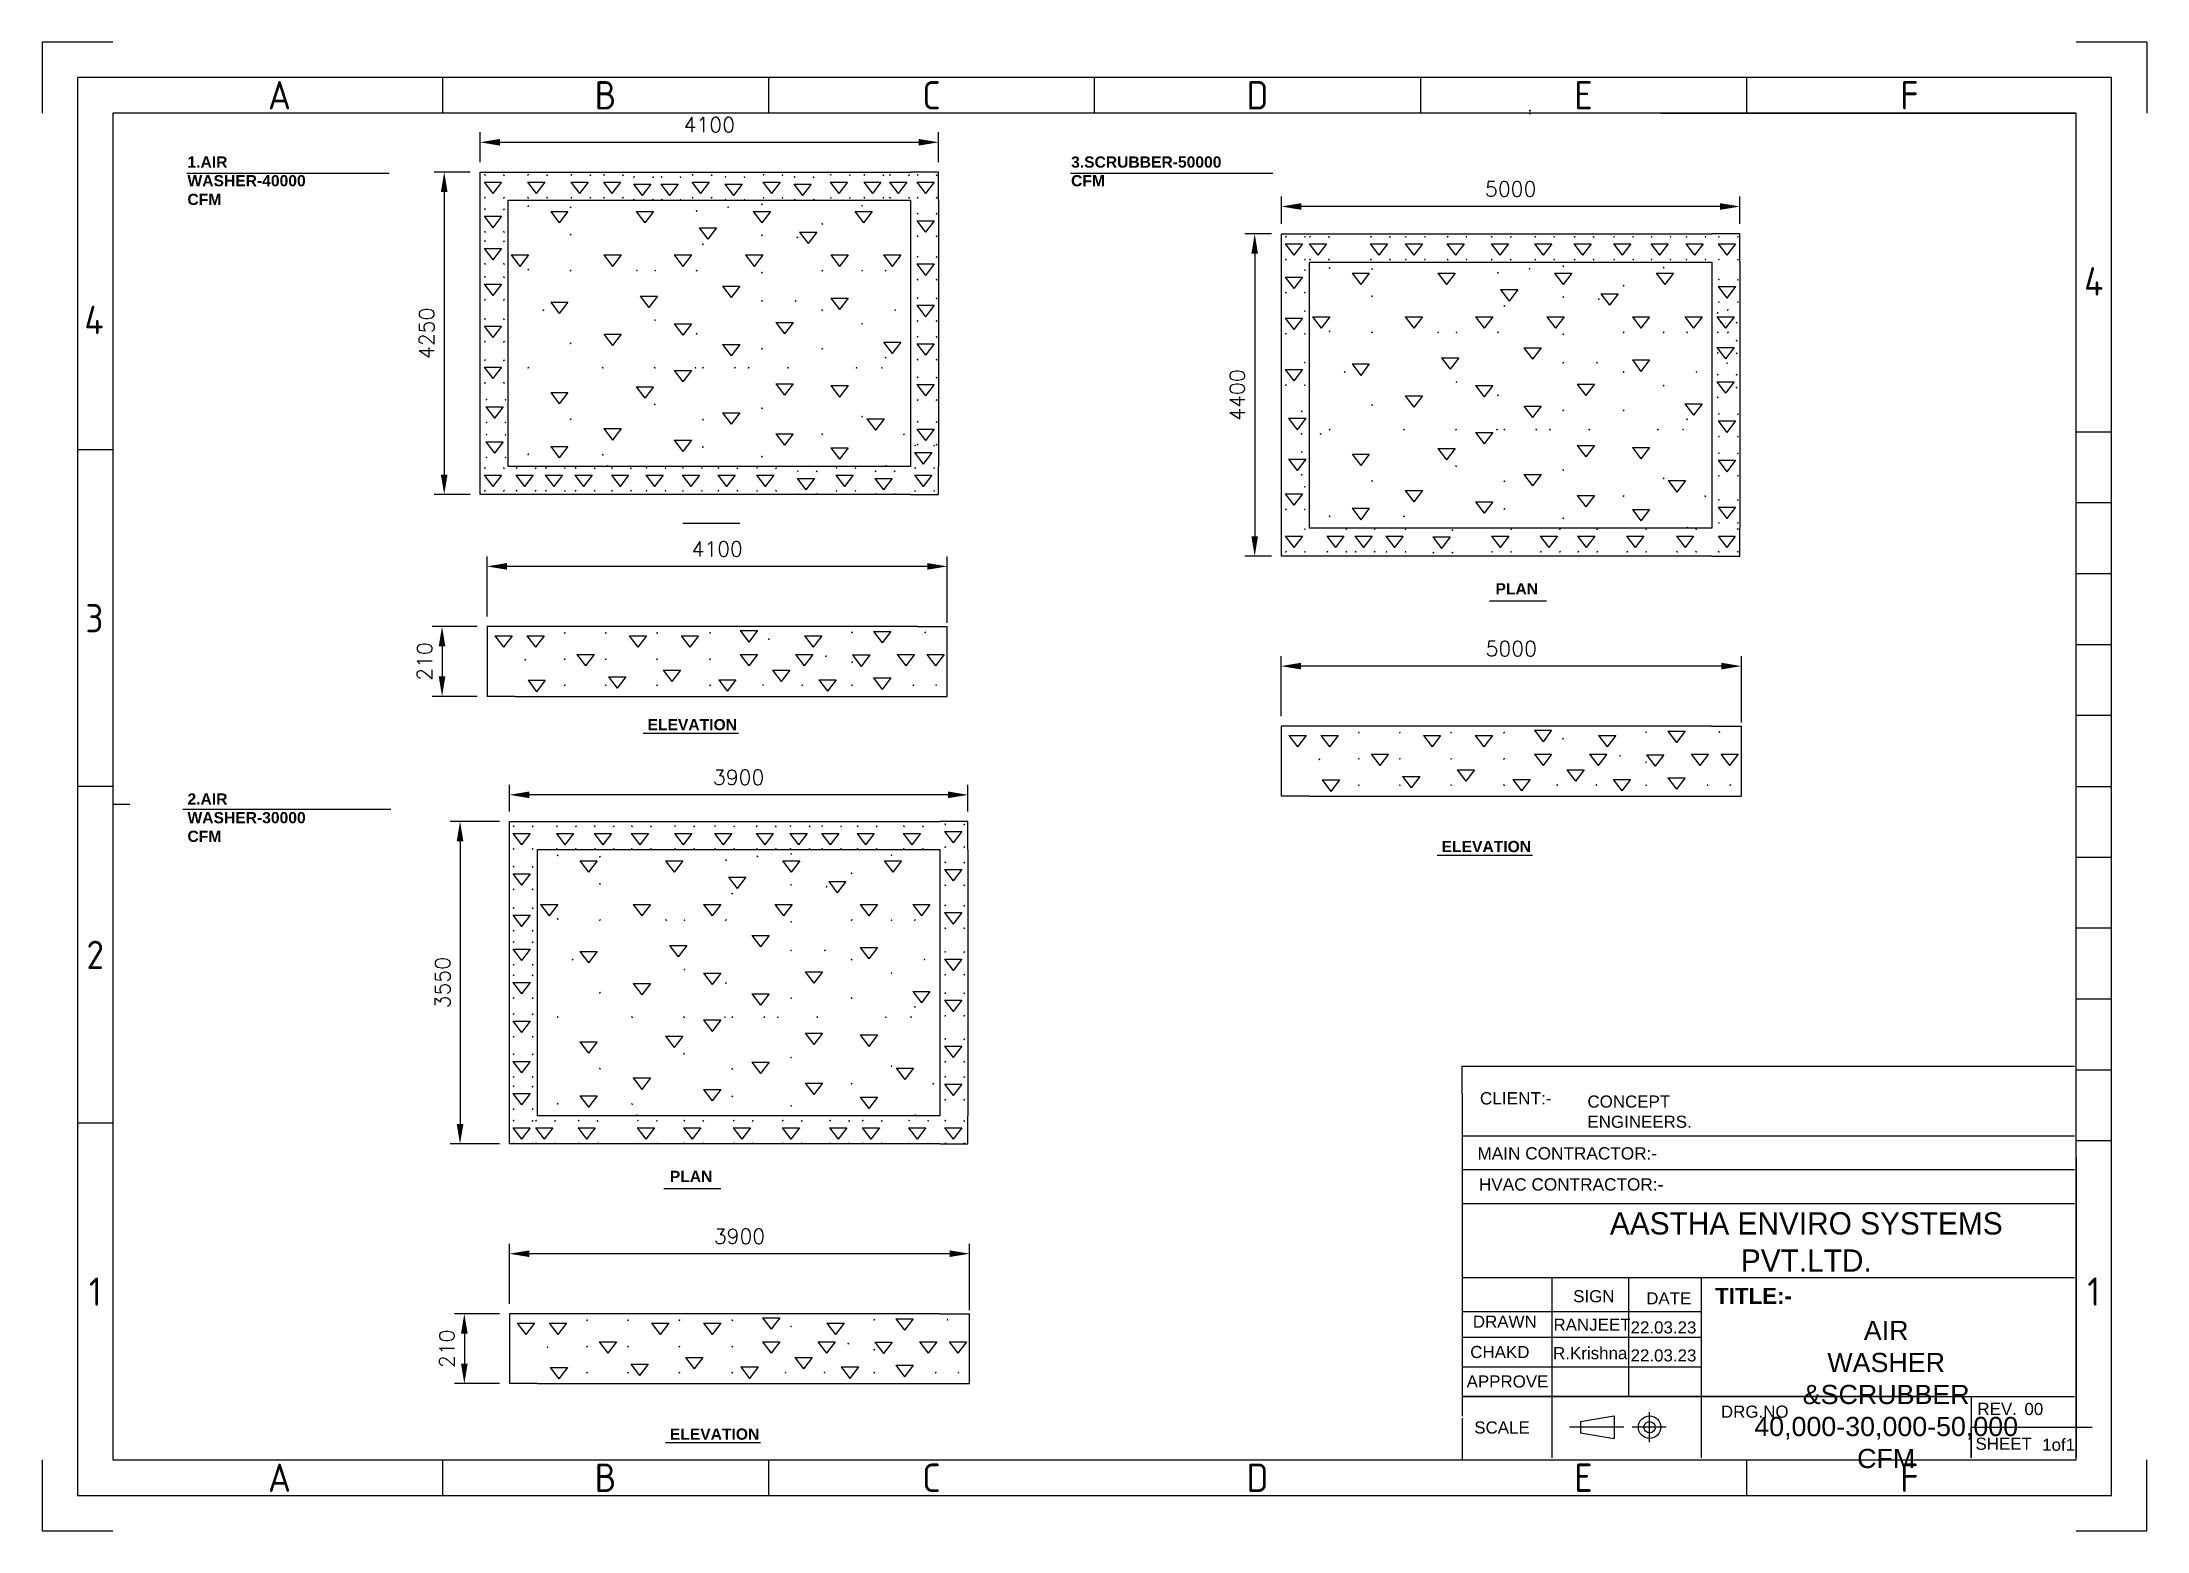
# Model space of a CAD drawing. Extents: x 26745 to 33068, y -1488 to 2983.
import ezdxf
from ezdxf.enums import TextEntityAlignment as Align

# ---------------------------------------------------------------- set-up
doc = ezdxf.new("R2010")
doc.units = 0
doc.header["$LTSCALE"] = 5
doc.header["$PDMODE"] = 3
doc.layers.get('0').update_dxf_attribs({"linetype": 'CONTINUOUS'})
doc.layers.get('DEFPOINTS').update_dxf_attribs({"linetype": 'CONTINUOUS'})
doc.layers.add('DIM', color=11, linetype='CONTINUOUS')
doc.layers.add('TEXT', color=5, linetype='CONTINUOUS')
doc.styles.add('BAUHAUS', font='bauhausb_0.TTF')
doc.styles.add('ISOCP', font='isocp.shx')
doc.styles.add('ROMANS', font='romans.shx', dxfattribs={"width": 0.85, "height": 75})
doc.styles.get("Standard").update_dxf_attribs({"font": 'romans.shx', "height": 45})
doc.dimstyles.get("Standard").update_dxf_attribs({"dimscale": 30, "dimtxt": 2, "dimasz": 1, "dimexe": 0.5, "dimexo": 0.5, "dimgap": 0.2, "dimtad": 1, "dimdec": 0, "dimdsep": 46, "dimtxsty": 'Standard', "dimcen": 2.5, "dimadec": 0, "dimazin": 0, "dimtfac": 1, "dimtdec": 0, "dimtmove": 2, "dimatfit": 3, "dimfxl": 0, "dimtolj": 1, "dimtzin": 0, "dimarcsym": 0})

msp = doc.modelspace()

# ---------------------------------------------------------------- texts
at = {"color": 0, "style": 'ISOCP'}
for s, p in [('A', (27458, 2823.6)), ('B', (28437.4, 2823.6)), ('C', (29416.8, 2823.6)), ('D', (30396.2, 2823.6)), ('E', (31375.6, 2823.6)), ('F', (32355.1, 2823.6)), ('4', (32908.6, 2264.7)), ('4', (26900.7, 2149.1)), ('3', (26902, 1253.3)), ('2', (26904.4, 242)), ('1', (26904.4, -769.4)), ('1', (32908.6, -769.4)), ('A', (27458, -1328.3)), ('B', (28437.4, -1328.3)), ('C', (29416.8, -1328.3)), ('D', (30396.2, -1328.3)), ('E', (31375.6, -1328.3)), ('F', (32355.1, -1328.3))]:
    msp.add_text(s, height=85.2, dxfattribs=at).set_placement(p, align=Align.MIDDLE)
at = {"color": 0, "ltscale": 150, "char_height": 2.366, "width": 1642.521, "attachment_point": 1, "style": 'ROMANS'}
for insert in [(31212.9, 2778.4), (31212.9, 2770.3)]:
    msp.add_mtext('\\pt3450;ED ', dxfattribs=dict(at, insert=insert))
at = {"color": 0}
for s, insert, char_height, width, attachment_point in [('{\\fArial|b1|i0|c0|p34;1.AIR WASHER-40000 CFM}', (27181.5, 2639.9), 33.634, 0.257, 1), ('{\\fArial|b1|i0|c0|p34;3.SCRUBBER-50000 CFM}', (29836.2, 2639.9), 33.634, 0.257, 1), ('{\\fArial|b1|i0|c0|p34;PLAN}', (31111.2, 1358.3), 33.634, 0.257, 1), ('{\\fArial|b1|i0|c0|p34;ELEVATION}', (28563.6, 950.2), 33.634, 0.257, 1), ('{\\fArial|b1|i0|c0|p34;2.AIR WASHER-30000 CFM}', (27181.5, 727), 33.634, 0.257, 1), ('{\\fArial|b1|i0|c0|p34;ELEVATION}', (30949.3, 584.2), 33.634, 0.257, 1), ('{\\fArial|b0|i0|c0|p34;CLIENT:-}', (31064.4, -170.3), 37, 1084.966, 1), ('{\\fArial|b0|i0|c0|p34;CONCEPT ENGINEERS. }', (31387.5, -180.3), 36.374, 0.368, 1), ('{\\fArial|b0|i0|c0|p34;MAIN CONTRACTOR:- }', (31057, -335.6), 37, 1084.966, 1), ('{\\fArial|b1|i0|c0|p34;PLAN}', (28630.6, -406.5), 33.634, 0.257, 1), ('{\\fArial|b0|i0|c0|p34;HVAC CONTRACTOR:-}', (31061.2, -428.9), 37, 761.569, 1), ('{\\fArial|b1|i0|c0|p34;TITLE:-}', (31771, -758.1), 48.048, 0.368, 1), ('{\\fArial|b0|i0|c0|p34;SIGN}', (31344.6, -764.9), 36.374, 0.368, 1), ('{\\fArial|b0|i0|c0|p34;DATE}', (31564.1, -771.3), 36.374, 0.368, 1), ('{\\fArial|b0|i0|c0|p34;DRAWN}', (31043.2, -841.2), 36.374, 0.368, 1), ('{\\fArial|b0|i0|c0|p34;RANJEET}', (31285.5, -850.4), 36.374, 0.368, 1), ('{\\fArial|b0|i0|c0|p34;22.03.23}', (31517.1, -858.6), 36.374, 0.368, 1), ('{\\fArial|b0|i0|c0|p34;AIR WASHER &SCRUBBER\\P40,000-30,000-50,000 CFM }', (32285, -857.2), 57.658, 0.368, 2), ('{\\fArial|b0|i0|c0|p34;CHAKD}', (31035.4, -932.5), 36.374, 0.368, 1), ('{\\fArial|b0|i0|c0|p34;R.Krishna}', (31284.3, -935.9), 36.374, 0.368, 1), ('{\\fArial|b0|i0|c0|p34;22.03.23}', (31517.1, -942.7), 36.374, 0.368, 1), ('{\\fArial|b0|i0|c0|p34;APPROVE}', (31024.5, -1020.9), 36.374, 0.368, 1), ('{\\fArial|b0|i0|c0|p34;DRG.NO}', (31788.5, -1111.7), 36.374, 0.368, 1), ('{\\fArial|b0|i0|c0|p34;REV.}', (32559.1, -1103.2), 36.374, 0.368, 1), ('{\\fArial|b0|i0|c0|p34;  00}', (32700.3, -1103.7), 36.374, 0.368, 1), ('{\\fArial|b1|i0|c0|p34;ELEVATION}', (28630.6, -1180.5), 33.634, 0.257, 1), ('{\\fArial|b0|i0|c0|p34;SCALE}', (31047.5, -1159.2), 36.374, 0.368, 1), ('{\\fArial|b0|i0|c0|p34;SHEET\\Fromans|c0; }', (32553.3, -1208), 36.374, 0.368, 1), ('{\\fArial|b0|i0|c0|p34;1of1 }', (32753.6, -1211.1), 36.374, 0.368, 1)]:
    msp.add_mtext(s, dxfattribs=dict(at, insert=insert, char_height=char_height, width=width, attachment_point=attachment_point))
at = {"color": 0, "char_height": 31.5, "attachment_point": 1}
for insert in [(28068.3, 2614.3), (28125.4, 2613.5), (28197.9, 2614.3), (28255, 2613.5), (28328.1, 2614.3), (28385.2, 2613.5), (28426.1, 2614.3), (28483.2, 2613.5), (28516.4, 2608.3), (28573.4, 2607.5), (28599.1, 2608.3), (28656.1, 2607.5), (28692.3, 2614.3), (28749.3, 2613.5), (28791.2, 2608.3), (28848.2, 2607.5), (28905.3, 2614.3), (28962.3, 2613.5), (28998.8, 2608.3), (29055.8, 2607.5), (29107.7, 2614.3), (29164.7, 2613.5), (29208.3, 2614.3), (29265.4, 2613.5), (29285.7, 2614.3), (29342.7, 2613.5), (29368.4, 2614.3), (29425.4, 2613.5), (28068.3, 2545.7), (28068.3, 2511.7), (28125.4, 2545.7), (28125.4, 2510.9), (28197.9, 2545.7), (28198.7, 2520.7), (28255, 2545.7), (28325.9, 2516.9), (28328.1, 2545.7), (28385.2, 2545.7), (28426.1, 2545.7), (28483.2, 2545.7), (28516.4, 2539.7), (28573.4, 2539.7), (28599.1, 2539.7), (28656.1, 2539.7), (28692.3, 2545.7), (28704.5, 2506.2), (28749.3, 2545.7), (28791.2, 2539.7), (28799.1, 2517.8), (28848.2, 2539.7), (28900.6, 2525.7), (28905.3, 2545.7), (28962.3, 2545.7), (28998.8, 2539.7), (29055.8, 2539.7), (29107.7, 2545.7), (29164.7, 2545.7), (29201.9, 2521.4), (29208.3, 2545.7), (29265.4, 2545.7), (29285.7, 2545.7), (29342.7, 2545.7), (29368.4, 2545.7), (29368.4, 2498.5), (29425.4, 2545.7), (29425.4, 2497.7), (28068.3, 2443.1), (28125.4, 2443.1), (28325.9, 2435.4), (28900.6, 2432.8), (29081.9, 2467.2), (28068.3, 2415.5), (28125.4, 2414.7), (28723.5, 2406.3), (29007.1, 2426.8), (29368.4, 2430), (29368.4, 2368.6), (29425.4, 2430), (30474.8, 2428.8), (30531.8, 2428), (30546.9, 2428.8), (30604, 2428), (30730.4, 2428.8), (30787.4, 2428), (30835.2, 2428.8), (30892.3, 2428), (30960.5, 2428.8), (31017.5, 2428), (31093.1, 2428.8), (31150.2, 2428), (31223.9, 2428.8), (31280.9, 2428), (31342.1, 2428.8), (31399.2, 2428), (31461, 2428.8), (31518, 2428), (31573.2, 2428.8), (31630.3, 2428), (31678.4, 2428.8), (31735.5, 2428), (31775.5, 2428.8), (31832.5, 2428), (28068.3, 2346.9), (28068.3, 2307.9), (28125.4, 2346.9), (28125.4, 2307.1), (28198.7, 2329.9), (28325.9, 2326.9), (28524.7, 2326.9), (28579.9, 2326.9), (28704.5, 2326.9), (28900.6, 2321.3), (29081.9, 2326.9), (29201.9, 2326.9), (29272.3, 2326.9), (29425.4, 2367.8), (30474.8, 2360.3), (30531.8, 2360.3), (30531.8, 2328.6), (30546.9, 2360.3), (30604, 2360.3), (30606.3, 2335.3), (30730.4, 2360.3), (30733.5, 2331.5), (30787.4, 2360.3), (30835.2, 2360.3), (30892.3, 2360.3), (30960.5, 2360.3), (31017.5, 2360.3), (31093.1, 2360.3), (31112, 2320.8), (31150.2, 2360.3), (31206.7, 2332.4), (31223.9, 2360.3), (31280.9, 2360.3), (31308.2, 2340.2), (31342.1, 2360.3), (31399.2, 2360.3), (31461, 2360.3), (31518, 2360.3), (31573.2, 2360.3), (31609.5, 2335.9), (31630.3, 2360.3), (31678.4, 2360.3), (31735.5, 2360.3), (31775.5, 2360.3), (31832.5, 2360.3), (29368.4, 2300), (29368.4, 2244.4), (29425.4, 2300), (29425.4, 2243.6), (30474.8, 2260.8), (30531.8, 2260.8), (30733.5, 2250), (31308.2, 2247.4), (31489.5, 2281.7), (31775.5, 2300.5), (31832.5, 2299.8), (28068.3, 2239.3), (28068.3, 2181.7), (28125.4, 2239.3), (28125.4, 2180.9), (28244, 2208), (28244, 2208), (28900.6, 2235.8), (29001.9, 2235.8), (29081.9, 2208), (29300.9, 2208), (30531.8, 2204.9), (31131.1, 2220.9), (31414.7, 2241.3), (31772, 2199.7), (31775.5, 2232), (31802.1, 2209.2), (31832.5, 2232), (28579.9, 2177.8), (28704.5, 2137.4), (29201.9, 2167), (29368.4, 2175.9), (29368.4, 2128.5), (29425.4, 2175.9), (29425.4, 2127.7), (30474.8, 2137.2), (30531.8, 2137.2), (30606.3, 2144.5), (30733.5, 2141.5), (30932.2, 2141.5), (30987.5, 2141.5), (31112, 2141.5), (31308.2, 2135.9), (31489.5, 2141.5), (31609.5, 2141.5), (31679.9, 2141.5), (31772, 2141.5), (31782.2, 2172), (31802.7, 2141.5), (31829, 2170.7), (31829, 2117.1), (28068.3, 2113.2), (28068.3, 2058.3), (28125.4, 2113.2), (28125.4, 2057.5), (28325.9, 2108.5), (28900.6, 2092.3), (29081.9, 2092.3), (29272.3, 2065.6), (29368.4, 2059.9), (29425.4, 2059.9), (31772, 2079.8), (31829, 2078.5), (28068.3, 1989.7), (28125.4, 1989.7), (28198.7, 2035.2), (28422.3, 2035.2), (28578.6, 2035.2), (28701.1, 2035.2), (28723.5, 2035.2), (28819.5, 2035.2), (28860.5, 2035.2), (28978.9, 2035.2), (29184.8, 2035.2), (29260.9, 2035.2), (29368.4, 2006.7), (29425.4, 2005.9), (30531.8, 2050.9), (30651.6, 2022.6), (30651.6, 2022.6), (30987.5, 1992.4), (31308.2, 2050.3), (31409.5, 2050.3), (31489.5, 2022.6), (31708.5, 2022.6), (31772, 2014.8), (31800.4, 2049.3), (31829, 2014), (28073.2, 1939.6), (28130.3, 1938.8), (29368.4, 1938.1), (29425.4, 1938.1), (30474.8, 1983.1), (30531.8, 1983.1), (31112, 1952), (31609.5, 1981.6), (31772, 1946.3), (31829, 1975.5), (28073.2, 1871.1), (28130.3, 1871.1), (28325.9, 1880.6), (28578.6, 1925.1), (28723.5, 1879.8), (28900.6, 1913.8), (29201.9, 1888.4), (29368.4, 1872.9), (29425.4, 1872.1), (30522.4, 1904.2), (30733.5, 1923.1), (31308.2, 1906.9), (31489.5, 1906.9), (31679.9, 1880.2), (31775.5, 1897.1), (31832.5, 1896.3), (28073.2, 1834.6), (28130.3, 1833.8), (29081.9, 1835.4), (29327.4, 1834.8), (29361, 1802), (29368.4, 1804.3), (29418.1, 1801.3), (29425.4, 1804.3), (30522, 1836.5), (30579, 1836.5), (30606.3, 1849.8), (30829.9, 1849.8), (30986.2, 1849.8), (31108.7, 1849.8), (31131.1, 1849.8), (31227, 1849.8), (31268.1, 1849.8), (31386.4, 1849.8), (31592.4, 1849.8), (31668.4, 1849.8), (31775.5, 1828.5), (31832.5, 1828.5), (28073.2, 1766), (28130.3, 1766), (28198.7, 1774.9), (28422.3, 1774.1), (28436.8, 1740.6), (28723.5, 1796.9), (28900.6, 1768.7), (29274.1, 1740.6), (30522.4, 1781.8), (30986.2, 1739.7), (31775.5, 1778.8), (31832.5, 1778), (28068.3, 1734.3), (28125.4, 1733.5), (28163.5, 1734.3), (28220.6, 1733.5), (28251.6, 1734.3), (28308.6, 1733.5), (28340.8, 1734.3), (28397.8, 1733.5), (28450.2, 1734.3), (28507.2, 1733.5), (28553.7, 1734.3), (28610.8, 1733.5), (28663, 1734.3), (28720, 1733.5), (28769.9, 1734.3), (28826.9, 1733.5), (28886.2, 1734.3), (28943.2, 1733.5), (29008.4, 1724.5), (29065.4, 1723.7), (29124.7, 1734.3), (29181.8, 1733.5), (29242.2, 1724.5), (29299.3, 1723.7), (29361, 1734.3), (29361, 1733.5), (29418.1, 1733.5), (29418.1, 1733.5), (30522, 1714), (30531.8, 1677.6), (30733.5, 1695.2), (31131.1, 1694.4), (31308.2, 1728.4), (31609.5, 1703), (31775.5, 1710.3), (31832.5, 1710.3), (28068.3, 1665.7), (28125.4, 1665.7), (28163.5, 1665.7), (28220.6, 1665.7), (28251.6, 1665.7), (28308.6, 1665.7), (28340.8, 1665.7), (28397.8, 1665.7), (28450.2, 1665.7), (28507.2, 1665.7), (28553.7, 1665.7), (28610.8, 1665.7), (28663, 1665.7), (28720, 1665.7), (28769.9, 1665.7), (28826.9, 1665.7), (28886.2, 1665.7), (28943.2, 1665.7), (29008.4, 1655.9), (29065.4, 1655.9), (29124.7, 1665.7), (29181.8, 1665.7), (29242.2, 1655.9), (29299.3, 1655.9), (29361, 1665.7), (29418.1, 1665.7), (30474.8, 1609.8), (30531.8, 1609.8), (31131.1, 1611.4), (31489.5, 1649.9), (31734.9, 1649.4), (31775.5, 1638.3), (31832.5, 1637.5), (30531.8, 1550.6), (30606.3, 1589.5), (30656.4, 1550.6), (30741.2, 1550.6), (30829.9, 1588.7), (30834, 1550.6), (30975, 1547.7), (31151.7, 1550.6), (31298.1, 1550.6), (31308.2, 1583.2), (31410.2, 1550.6), (31557.3, 1550.6), (31681.7, 1555.2), (31706.9, 1550.6), (31775.5, 1569.7), (31832.1, 1550.6), (31832.5, 1569.7), (30474.8, 1482.9), (30531.8, 1482.9), (30599.3, 1482.9), (30656.4, 1482.9), (30684.2, 1482.9), (30741.2, 1482.9), (30777, 1482.9), (30834, 1482.9), (30918, 1480), (30975, 1480), (31094.6, 1482.9), (31151.7, 1482.9), (31241.1, 1482.9), (31298.1, 1482.9), (31353.1, 1482.9), (31410.2, 1482.9), (31500.3, 1482.9), (31557.3, 1482.9), (31649.9, 1482.9), (31706.9, 1482.9), (31775.1, 1482.9), (31832.1, 1482.9), (28308.1, 1238.9), (28431.4, 1238.9), (28585.6, 1238.9), (28744.7, 1238.9), (29171.4, 1240.4), (29391.3, 1240.4), (28921.6, 1220.5), (29093.2, 1168.9), (28189.6, 1158.4), (28308.1, 1159.8), (28431.4, 1159.8), (28585.6, 1159.8), (28744.7, 1159.8), (29171.4, 1150.6), (28308.1, 1081.5), (28431.4, 1081.5), (28585.6, 1081.5), (28744.7, 1081.5), (28904.4, 1081.5), (29021.8, 1081.5), (29171.4, 1081.5), (29355.8, 1081.5), (29424.2, 1081.5), (30693.8, 939.5), (30817.2, 939.5), (30971.3, 939.5), (31130.4, 939.5), (31307.3, 921.1), (31557.1, 941), (31777, 941), (30575.3, 858.9), (30693.8, 860.3), (30817.2, 860.3), (30971.3, 860.3), (31130.4, 860.3), (31479, 869.4), (31557.1, 851.1), (30693.8, 782.1), (30817.2, 782.1), (30971.3, 782.1), (31130.4, 782.1), (31290.2, 782.1), (31407.5, 782.1), (31557.1, 782.1), (31741.5, 782.1), (31809.9, 782.1), (29451.5, 664.1), (29508.5, 663.3), (28154.7, 658.5), (28211.7, 657.7), (28284.9, 658.5), (28342, 657.7), (28398.2, 658.5), (28455.2, 657.7), (28510, 658.5), (28567.1, 657.7), (28640.1, 658.5), (28697.2, 657.7), (28760.2, 658.5), (28817.3, 657.7), (28884.9, 658.5), (28941.9, 657.7), (28986.6, 658.5), (29043.7, 657.7), (29081.7, 658.5), (29138.7, 657.7), (29188.2, 658.5), (29245.3, 657.7), (29327.3, 658.5), (29384.4, 657.7), (28154.7, 590), (28154.7, 537.1), (28211.7, 590), (28211.7, 536.3), (28284.9, 590), (28286.7, 570.5), (28342, 590), (28398.2, 590), (28413.9, 566.7), (28455.2, 590), (28510, 590), (28567.1, 590), (28640.1, 590), (28697.2, 590), (28760.2, 590), (28792.4, 556.1), (28817.3, 590), (28884.9, 590), (28887.1, 567.6), (28941.9, 590), (28986.6, 590), (28988.6, 575.5), (29043.7, 590), (29081.7, 590), (29138.7, 590), (29188.2, 590), (29245.3, 590), (29289.9, 571.2), (29327.3, 590), (29384.4, 590), (29451.5, 595.5), (29451.5, 549.7), (29508.5, 595.5), (29508.5, 548.9), (28413.9, 485.3), (28988.6, 482.7), (29095.1, 476.6), (29169.9, 517), (29451.5, 481.1), (29508.5, 481.1), (28154.7, 468.6), (28154.7, 412.9), (28211.7, 468.6), (28211.7, 412.1), (28811.5, 456.2), (29451.5, 420.4), (29508.5, 419.6), (28286.7, 379.8), (28413.9, 376.7), (28612.6, 376.7), (28667.9, 376.7), (28792.4, 376.7), (28988.6, 371.1), (29169.9, 376.7), (29289.9, 376.7), (29360.3, 376.7), (29451.5, 351.8), (29508.5, 351.8), (28154.7, 344.3), (28154.7, 310.7), (28211.7, 344.3), (28211.7, 309.9), (28988.6, 285.6), (29089.9, 285.6), (28154.7, 242.1), (28211.7, 242.1), (28332, 257.9), (28332, 257.9), (28667.9, 227.7), (29169.9, 257.9), (29388.9, 257.9), (29451.5, 281.1), (29508.5, 280.3), (28154.7, 210.9), (28211.7, 210.1), (28413.9, 158.3), (28792.4, 187.3), (29289.9, 216.9), (29451.5, 212.5), (29451.5, 157.4), (29508.5, 212.5), (29508.5, 156.6), (28154.7, 142.3), (28154.7, 94.5), (28211.7, 142.3), (28211.7, 93.8), (28988.6, 142.1), (29169.9, 142.1), (29360.3, 115.5), (28286.7, 85), (28510.3, 85), (28666.6, 85), (28789.1, 85), (28811.5, 85), (28907.5, 85), (28948.5, 85), (29066.8, 85), (29272.8, 85), (29348.8, 85), (29451.5, 88.9), (29508.5, 88.9), (28154.7, 26), (28154.7, -26.3), (28211.7, 26), (28211.7, -27.1), (28666.6, -25.1), (29451.5, 19.5), (29508.5, 18.7), (28154.7, -94.8), (28211.7, -94.8), (28413.9, -69.6), (28811.5, -70.3), (28988.6, -36.4), (29289.9, -61.8), (29451.5, -49.1), (29451.5, -94.3), (29508.5, -49.1), (29508.5, -95.1), (28154.7, -122.8), (28211.7, -123.6), (28811.5, -153.3), (29169.9, -114.8), (29415.4, -115.3), (28154.7, -191.3), (28211.7, -191.3), (28286.7, -175.3), (28510.3, -176), (28524.8, -209.6), (28988.6, -181.5), (29362.1, -209.6), (29451.5, -162.9), (29508.5, -162.9), (28154.7, -225.7), (28211.7, -226.5), (28222, -225.7), (28279, -226.5), (28350, -225.7), (28407.1, -226.5), (28527.9, -225.7), (28584.9, -226.5), (28667.4, -225.7), (28724.5, -226.5), (28815.9, -225.7), (28873, -226.5), (28963.1, -225.7), (29020.1, -226.5), (29105.3, -225.7), (29162.3, -226.5), (29203.6, -225.7), (29260.6, -226.5), (29343.1, -225.7), (29400.2, -226.5), (29451.5, -225.7), (29508.5, -226.5), (28154.7, -294.3), (28211.7, -294.3), (28222, -294.3), (28279, -294.3), (28350, -294.3), (28407.1, -294.3), (28527.9, -294.3), (28584.9, -294.3), (28667.4, -294.3), (28724.5, -294.3), (28815.9, -294.3), (28873, -294.3), (28963.1, -294.3), (29020.1, -294.3), (29105.3, -294.3), (29162.3, -294.3), (29203.6, -294.3), (29260.6, -294.3), (29343.1, -294.3), (29400.2, -294.3), (29451.5, -294.3), (29508.5, -294.3), (28375.1, -825.3), (28498.4, -825.3), (28652.5, -825.3), (28811.6, -825.3), (28988.6, -843.7), (29238.3, -823.8), (29458.2, -823.8), (28256.5, -905.8), (28375.1, -904.4), (28498.4, -904.4), (28652.5, -904.4), (28811.6, -904.4), (29160.2, -895.3), (29238.3, -913.6), (28375.1, -982.7), (28498.4, -982.7), (28652.5, -982.7), (28811.6, -982.7), (28971.4, -982.7), (29088.7, -982.7), (29238.3, -982.7), (29422.7, -982.7), (29491.2, -982.7)]:
    msp.add_mtext_dynamic_manual_height_columns('.', width=67.027, gutter_width=225, heights=[0], dxfattribs=dict(at, insert=insert))
at = {"layer": 'DIM', "color": 0, "insert": (32045, -620.2), "char_height": 67, "width": 1462.758, "attachment_point": 5, "style": 'BAUHAUS'}
msp.add_mtext('{\\C140;AASTHA ENVIRO SYSTEMS PVT.LTD.}', dxfattribs=at)

# ---------------------------------------------------------------- blocks, each defined once
blk = doc.blocks.new('*D34')
at = {"color": 0, "lineweight": -2, "transparency": 16777216}
for p, q in [((28148.5, 672.9), (28148.5, 752.6)), ((29466.1, 722.6), (28208.5, 722.6)), ((29526.1, 672.7), (29526.1, 752.6))]:
    blk.add_line(p, q, dxfattribs=at)
at = {"color": 0, "transparency": 16777216}
for points in [[(28208.5, 732.6), (28208.5, 712.6), (28148.5, 722.6)], [(29466.1, 732.6), (29466.1, 712.6), (29526.1, 722.6)]]:
    blk.add_solid(points, dxfattribs=at)
at = {"layer": 'DEFPOINTS', "color": 0, "transparency": 16777216}
for p in [(28148.5, 722.6), (28148.5, 642.9), (29526.1, 642.7)]:
    blk.add_point(p, dxfattribs=at)
at = {"color": 0, "transparency": 16777216, "insert": (28837.3, 775.1), "char_height": 45, "attachment_point": 5}
blk.add_mtext('\\A1;3900', dxfattribs=at)
blk = doc.blocks.new('*D35')
at = {"color": 0, "lineweight": -2, "transparency": 16777216}
for p, q in [((28118.5, 642.9), (27970.4, 642.9)), ((28000.4, 582.9), (28000.4, -265.8)), ((28118.6, -325.8), (27970.4, -325.8))]:
    blk.add_line(p, q, dxfattribs=at)
at = {"color": 0, "transparency": 16777216}
for points in [[(27990.4, 582.9), (28010.4, 582.9), (28000.4, 642.9)], [(27990.4, -265.8), (28010.4, -265.8), (28000.4, -325.8)]]:
    blk.add_solid(points, dxfattribs=at)
at = {"layer": 'DEFPOINTS', "color": 0, "transparency": 16777216}
for p in [(28148.5, 642.9), (28000.4, -325.8), (28148.6, -325.8)]:
    blk.add_point(p, dxfattribs=at)
at = {"color": 0, "transparency": 16777216, "insert": (27947.9, 158.6), "char_height": 45, "attachment_point": 5, "rotation": 90}
blk.add_mtext('\\A1;3550', dxfattribs=at)
blk = doc.blocks.new('*D36')
at = {"color": 0, "lineweight": -2, "transparency": 16777216}
for p, q in [((28148.5, -805.8), (28148.5, -625.5)), ((29531.3, -825.3), (29531.3, -625.5)), ((29471.3, -655.5), (28208.5, -655.5))]:
    blk.add_line(p, q, dxfattribs=at)
at = {"color": 0, "transparency": 16777216}
for points in [[(28208.5, -645.5), (28208.5, -665.5), (28148.5, -655.5)], [(29471.3, -645.5), (29471.3, -665.5), (29531.3, -655.5)]]:
    blk.add_solid(points, dxfattribs=at)
at = {"layer": 'DEFPOINTS', "color": 0, "transparency": 16777216}
for p in [(28148.5, -655.5), (28148.5, -835.8), (29531.3, -855.3)]:
    blk.add_point(p, dxfattribs=at)
at = {"color": 0, "transparency": 16777216, "insert": (28839.9, -603), "char_height": 45, "attachment_point": 5}
blk.add_mtext('\\A1;3900', dxfattribs=at)
blk = doc.blocks.new('*D37')
at = {"color": 0, "lineweight": -2, "transparency": 16777216}
for p, q in [((28118.5, -835.8), (27983.3, -835.8)), ((28013.3, -895.8), (28013.3, -985.8)), ((28118.5, -1045.8), (27983.3, -1045.8))]:
    blk.add_line(p, q, dxfattribs=at)
at = {"color": 0, "transparency": 16777216}
for points in [[(28003.3, -895.8), (28023.3, -895.8), (28013.3, -835.8)], [(28003.3, -985.8), (28023.3, -985.8), (28013.3, -1045.8)]]:
    blk.add_solid(points, dxfattribs=at)
at = {"layer": 'DEFPOINTS', "color": 0, "transparency": 16777216}
for p in [(28148.5, -835.8), (28013.3, -1045.8), (28148.5, -1045.8)]:
    blk.add_point(p, dxfattribs=at)
at = {"color": 0, "transparency": 16777216, "insert": (27960.8, -940.8), "char_height": 45, "attachment_point": 5, "rotation": 90}
blk.add_mtext('\\A1;210', dxfattribs=at)
blk = doc.blocks.new('*D38')
at = {"color": 0, "lineweight": -2, "transparency": 16777216}
for p, q in [((28060.5, 2623.1), (28060.5, 2712.4)), ((28120.5, 2682.4), (29378.1, 2682.4)), ((29438.1, 2622.8), (29438.1, 2712.4))]:
    blk.add_line(p, q, dxfattribs=at)
at = {"color": 0, "transparency": 16777216}
for points in [[(28120.5, 2692.4), (28120.5, 2672.4), (28060.5, 2682.4)], [(29378.1, 2692.4), (29378.1, 2672.4), (29438.1, 2682.4)]]:
    blk.add_solid(points, dxfattribs=at)
at = {"layer": 'DEFPOINTS', "color": 0, "transparency": 16777216}
for p in [(29438.1, 2682.4), (28060.5, 2593.1), (29438.1, 2592.8)]:
    blk.add_point(p, dxfattribs=at)
at = {"color": 0, "transparency": 16777216, "insert": (28749.3, 2734.9), "char_height": 45, "attachment_point": 5}
blk.add_mtext('\\A1;4100', dxfattribs=at)
blk = doc.blocks.new('*D39')
at = {"color": 0, "lineweight": -2, "transparency": 16777216}
for p, q in [((28030.5, 2593.1), (27922.8, 2593.1)), ((27952.8, 2533.1), (27952.8, 1684.4)), ((28030.7, 1624.4), (27922.8, 1624.4))]:
    blk.add_line(p, q, dxfattribs=at)
at = {"color": 0, "transparency": 16777216}
for points in [[(27942.8, 2533.1), (27962.8, 2533.1), (27952.8, 2593.1)], [(27942.8, 1684.4), (27962.8, 1684.4), (27952.8, 1624.4)]]:
    blk.add_solid(points, dxfattribs=at)
at = {"layer": 'DEFPOINTS', "color": 0, "transparency": 16777216}
for p in [(28060.5, 2593.1), (27952.8, 1624.4), (28060.7, 1624.4)]:
    blk.add_point(p, dxfattribs=at)
at = {"color": 0, "transparency": 16777216, "insert": (27900.3, 2108.7), "char_height": 45, "attachment_point": 5, "rotation": 90}
blk.add_mtext('\\A1;4250', dxfattribs=at)
blk = doc.blocks.new('*D40')
at = {"color": 0, "lineweight": -2, "transparency": 16777216}
for p, q in [((28081.5, 1258.3), (28081.5, 1438.7)), ((29404.3, 1408.7), (28141.5, 1408.7)), ((29464.3, 1238.9), (29464.3, 1438.7))]:
    blk.add_line(p, q, dxfattribs=at)
at = {"color": 0, "transparency": 16777216}
for points in [[(28141.5, 1418.7), (28141.5, 1398.7), (28081.5, 1408.7)], [(29404.3, 1418.7), (29404.3, 1398.7), (29464.3, 1408.7)]]:
    blk.add_solid(points, dxfattribs=at)
at = {"layer": 'DEFPOINTS', "color": 0, "transparency": 16777216}
for p in [(28081.5, 1408.7), (28081.5, 1228.3), (29464.3, 1208.9)]:
    blk.add_point(p, dxfattribs=at)
at = {"color": 0, "transparency": 16777216, "insert": (28772.9, 1461.2), "char_height": 45, "attachment_point": 5}
blk.add_mtext('\\A1;4100', dxfattribs=at)
blk = doc.blocks.new('*D41')
at = {"color": 0, "lineweight": -2, "transparency": 16777216}
for p, q in [((28051.5, 1228.3), (27916.3, 1228.3)), ((27946.3, 1168.3), (27946.3, 1078.3)), ((28051.5, 1018.3), (27916.3, 1018.3))]:
    blk.add_line(p, q, dxfattribs=at)
at = {"color": 0, "transparency": 16777216}
for points in [[(27936.3, 1168.3), (27956.3, 1168.3), (27946.3, 1228.3)], [(27936.3, 1078.3), (27956.3, 1078.3), (27946.3, 1018.3)]]:
    blk.add_solid(points, dxfattribs=at)
at = {"layer": 'DEFPOINTS', "color": 0, "transparency": 16777216}
for p in [(28081.5, 1228.3), (27946.3, 1018.3), (28081.5, 1018.3)]:
    blk.add_point(p, dxfattribs=at)
at = {"color": 0, "transparency": 16777216, "insert": (27893.8, 1123.3), "char_height": 45, "attachment_point": 5, "rotation": 90}
blk.add_mtext('\\A1;210', dxfattribs=at)
blk = doc.blocks.new('*D42')
at = {"color": 0, "lineweight": -2, "transparency": 16777216}
for p, q in [((30467.2, 958.9), (30467.2, 1139.2)), ((31850, 939.5), (31850, 1139.2)), ((31790, 1109.2), (30527.2, 1109.2))]:
    blk.add_line(p, q, dxfattribs=at)
at = {"color": 0, "transparency": 16777216}
for points in [[(30527.2, 1119.2), (30527.2, 1099.2), (30467.2, 1109.2)], [(31790, 1119.2), (31790, 1099.2), (31850, 1109.2)]]:
    blk.add_solid(points, dxfattribs=at)
at = {"layer": 'DEFPOINTS', "color": 0, "transparency": 16777216}
for p in [(30467.2, 1109.2), (30467.2, 928.9), (31850, 909.5)]:
    blk.add_point(p, dxfattribs=at)
at = {"color": 0, "transparency": 16777216, "insert": (31158.6, 1161.7), "char_height": 45, "attachment_point": 5}
blk.add_mtext('\\A1;5000', dxfattribs=at)
blk = doc.blocks.new('*D44')
at = {"color": 0, "lineweight": -2, "transparency": 16777216}
for p, q in [((30468, 2437.4), (30468, 2519.6)), ((31785.7, 2489.6), (30528, 2489.6)), ((31845.7, 2437.4), (31845.7, 2519.6))]:
    blk.add_line(p, q, dxfattribs=at)
at = {"color": 0, "transparency": 16777216}
for points in [[(30528, 2499.6), (30528, 2479.6), (30468, 2489.6)], [(31785.7, 2499.6), (31785.7, 2479.6), (31845.7, 2489.6)]]:
    blk.add_solid(points, dxfattribs=at)
at = {"layer": 'DEFPOINTS', "color": 0, "transparency": 16777216}
for p in [(30468, 2489.6), (30468, 2407.4), (31845.7, 2407.4)]:
    blk.add_point(p, dxfattribs=at)
at = {"color": 0, "transparency": 16777216, "insert": (31156.9, 2542.1), "char_height": 45, "attachment_point": 5}
blk.add_mtext('\\A1;5000', dxfattribs=at)
blk = doc.blocks.new('*D45')
at = {"color": 0, "lineweight": -2, "transparency": 16777216}
for p, q in [((30438, 2407.4), (30357.8, 2407.4)), ((30387.8, 2347.4), (30387.8, 1499)), ((30438, 1439), (30357.8, 1439))]:
    blk.add_line(p, q, dxfattribs=at)
at = {"color": 0, "transparency": 16777216}
for points in [[(30377.8, 2347.4), (30397.8, 2347.4), (30387.8, 2407.4)], [(30377.8, 1499), (30397.8, 1499), (30387.8, 1439)]]:
    blk.add_solid(points, dxfattribs=at)
at = {"layer": 'DEFPOINTS', "color": 0, "transparency": 16777216}
for p in [(30468, 2407.4), (30387.8, 1439), (30468, 1439)]:
    blk.add_point(p, dxfattribs=at)
at = {"color": 0, "transparency": 16777216, "insert": (30335.3, 1923.2), "char_height": 45, "attachment_point": 5, "rotation": 90}
blk.add_mtext('\\A1;4400', dxfattribs=at)

# ---------------------------------------------------------------- dimensions: what is measured, and where the dimension line sits
at = {"color": 0}
for base, p1, p2, text, picture, middle in [((29438.1, 2682.4), (28060.5, 2593.1), (29438.1, 2592.8), '4100', '*D38', (28749.3, 2734.9)), ((30468, 2489.6), (31845.7, 2407.4), (30468, 2407.4), '5000', '*D44', (31156.9, 2542.1)), ((28081.5, 1408.7), (29464.3, 1208.9), (28081.5, 1228.3), '4100', '*D40', (28772.9, 1461.2)), ((30467.2, 1109.2), (31850, 909.5), (30467.2, 928.9), '5000', '*D42', (31158.6, 1161.7)), ((28148.5, 722.6), (29526.1, 642.7), (28148.5, 642.9), '3900', '*D34', (28837.3, 775.1)), ((28148.5, -655.5), (29531.3, -855.3), (28148.5, -835.8), '3900', '*D36', (28839.9, -603))]:
    dim = msp.add_linear_dim(base=base, p1=p1, p2=p2, text=text, dimstyle='Standard', override={"dimtxt": 45, "dimasz": 2, "dimexe": 1, "dimexo": 1, "dimgap": 1, "dimcen": 2}, dxfattribs=at)
    dim.commit()
    dim.dimension.update_dxf_attribs({"geometry": picture, "text_midpoint": middle})
for base, p1, p2, text, picture, middle in [((27952.8, 1624.4), (28060.5, 2593.1), (28060.7, 1624.4), '4250', '*D39', (27900.3, 2108.7)), ((30387.8, 1439), (30468, 2407.4), (30468, 1439), '4400', '*D45', (30335.3, 1923.2)), ((28000.4, -325.8), (28148.5, 642.9), (28148.6, -325.8), '3550', '*D35', (27947.9, 158.6))]:
    dim = msp.add_linear_dim(base=base, p1=p1, p2=p2, angle=90, text=text, dimstyle='Standard', override={"dimtxt": 45, "dimasz": 2, "dimexe": 1, "dimexo": 1, "dimgap": 1, "dimcen": 2}, dxfattribs=at)
    dim.commit()
    dim.dimension.update_dxf_attribs({"geometry": picture, "text_midpoint": middle})
for base, p1, p2, picture, middle in [((27946.3, 1018.3), (28081.5, 1228.3), (28081.5, 1018.3), '*D41', (27893.8, 1123.3)), ((28013.3, -1045.8), (28148.5, -835.8), (28148.5, -1045.8), '*D37', (27960.8, -940.8))]:
    dim = msp.add_linear_dim(base=base, p1=p1, p2=p2, angle=90, dimstyle='Standard', override={"dimtxt": 45, "dimasz": 2, "dimexe": 1, "dimexo": 1, "dimgap": 1, "dimcen": 2}, dxfattribs=at)
    dim.commit()
    dim.dimension.update_dxf_attribs({"geometry": picture, "text_midpoint": middle})

# ---------------------------------------------------------------- linework, layer by layer
at = {"color": 0}
for p, q in [((26744.7, 2983.3), (26744.7, 2770.3)), ((26957.7, 2983.3), (26744.7, 2983.3)), ((33068.3, 2983.3), (32855.4, 2983.3)), ((33068.3, 2983.3), (33068.3, 2770.3)), ((27947.7, 2876.8), (27947.7, 2770.3)), ((28927.1, 2876.8), (28927.1, 2770.3)), ((29906.5, 2770.3), (29906.5, 2876.8)), ((30885.9, 2876.8), (30885.9, 2770.3)), ((31865.3, 2876.8), (31865.3, 2770.3)), ((28060.5, 2508.2), (28060.5, 2593.1)), ((28060.5, 2593.1), (28145.2, 2592.8)), ((28145.2, 2592.8), (29353.4, 2592.8)), ((29438.1, 2592.8), (29353.4, 2592.8)), ((29438.1, 2508.2), (29438.1, 2592.8)), ((27179.4, 2589.5), (27787.5, 2589.5)), ((28073.1, 2562.7), (28125.1, 2562.7)), ((28073.1, 2562.7), (28099.1, 2528.5)), ((28125.1, 2562.7), (28099.1, 2528.5)), ((28202.7, 2562.7), (28254.7, 2562.7)), ((28202.7, 2562.7), (28228.7, 2528.5)), ((28254.7, 2562.7), (28228.7, 2528.5)), ((28332.9, 2562.7), (28384.9, 2562.7)), ((28332.9, 2562.7), (28358.9, 2528.5)), ((28384.9, 2562.7), (28358.9, 2528.5)), ((28430.9, 2562.7), (28482.9, 2562.7)), ((28430.9, 2562.7), (28456.9, 2528.5)), ((28482.9, 2562.7), (28456.9, 2528.5)), ((28521.1, 2556.7), (28573.1, 2556.7)), ((28521.1, 2556.7), (28547.1, 2522.5)), ((28573.1, 2556.7), (28547.1, 2522.5)), ((28603.8, 2556.7), (28655.8, 2556.7)), ((28603.8, 2556.7), (28629.8, 2522.5)), ((28655.8, 2556.7), (28629.8, 2522.5)), ((28697, 2562.7), (28749, 2562.7)), ((28697, 2562.7), (28723, 2528.5)), ((28749, 2562.7), (28723, 2528.5)), ((28795.9, 2556.7), (28847.9, 2556.7)), ((28795.9, 2556.7), (28821.9, 2522.5)), ((28847.9, 2556.7), (28821.9, 2522.5)), ((28910, 2562.7), (28962, 2562.7)), ((28910, 2562.7), (28936, 2528.5)), ((28962, 2562.7), (28936, 2528.5)), ((29003.6, 2556.7), (29055.6, 2556.7)), ((29003.6, 2556.7), (29029.6, 2522.5)), ((29055.6, 2556.7), (29029.6, 2522.5)), ((29112.4, 2562.7), (29164.4, 2562.7)), ((29112.4, 2562.7), (29138.4, 2528.5)), ((29164.4, 2562.7), (29138.4, 2528.5)), ((29213.1, 2562.7), (29265.1, 2562.7)), ((29213.1, 2562.7), (29239.1, 2528.5)), ((29265.1, 2562.7), (29239.1, 2528.5)), ((29290.5, 2562.7), (29342.5, 2562.7)), ((29290.5, 2562.7), (29316.5, 2528.5)), ((29342.5, 2562.7), (29316.5, 2528.5)), ((29373.1, 2562.7), (29425.1, 2562.7)), ((29373.1, 2562.7), (29399.1, 2528.5)), ((29425.1, 2562.7), (29399.1, 2528.5)), ((29834, 2589.5), (30442.2, 2589.5)), ((28060.5, 1709.1), (28060.5, 2508.2)), ((28145.2, 2508.2), (29353.4, 2508.2)), ((28145.2, 1709.1), (28145.2, 2508.2)), ((28272.7, 2474.6), (28324.7, 2474.6)), ((28272.7, 2474.6), (28298.7, 2440.4)), ((28324.7, 2474.6), (28298.7, 2440.4)), ((28530, 2474.6), (28582, 2474.6)), ((28530, 2474.6), (28556, 2440.4)), ((28582, 2474.6), (28556, 2440.4)), ((28881.4, 2474.6), (28933.4, 2474.6)), ((28881.4, 2474.6), (28907.4, 2440.4)), ((28933.4, 2474.6), (28907.4, 2440.4)), ((29186.6, 2474.6), (29238.6, 2474.6)), ((29186.6, 2474.6), (29212.6, 2440.4)), ((29238.6, 2474.6), (29212.6, 2440.4)), ((29353.4, 2508.2), (29353.4, 1709.1)), ((29438.1, 2508.2), (29438.1, 1709.1)), ((28073.1, 2460.1), (28125.1, 2460.1)), ((28073.1, 2460.1), (28099.1, 2425.9)), ((28125.1, 2460.1), (28099.1, 2425.9)), ((28718.9, 2425.4), (28770.9, 2425.4)), ((28718.9, 2425.4), (28744.9, 2391.1)), ((28770.9, 2425.4), (28744.9, 2391.1)), ((29019.9, 2412.7), (29071.9, 2412.7)), ((29019.9, 2412.7), (29045.9, 2378.5)), ((29071.9, 2412.7), (29045.9, 2378.5)), ((29373.1, 2446.9), (29425.1, 2446.9)), ((29373.1, 2446.9), (29399.1, 2412.7)), ((29425.1, 2446.9), (29399.1, 2412.7)), ((30468, 2322.8), (30468, 2407.6)), ((30468, 2407.6), (30552.7, 2407.4)), ((30552.7, 2407.4), (31761, 2407.4)), ((31845.7, 2407.4), (31761, 2407.4)), ((31845.7, 2322.8), (31845.7, 2407.4)), ((28073.1, 2363.9), (28125.1, 2363.9)), ((28073.1, 2363.9), (28099.1, 2329.7)), ((28125.1, 2363.9), (28099.1, 2329.7)), ((28153.9, 2343.9), (28205.9, 2343.9)), ((28153.9, 2343.9), (28179.9, 2309.6)), ((28205.9, 2343.9), (28179.9, 2309.6)), ((28432.4, 2343.9), (28484.4, 2343.9)), ((28432.4, 2343.9), (28458.4, 2309.6)), ((28484.4, 2343.9), (28458.4, 2309.6)), ((28643.6, 2343.9), (28695.6, 2343.9)), ((28643.6, 2343.9), (28669.6, 2309.6)), ((28695.6, 2343.9), (28669.6, 2309.6)), ((28857.9, 2343.9), (28909.9, 2343.9)), ((28857.9, 2343.9), (28883.9, 2309.6)), ((28909.9, 2343.9), (28883.9, 2309.6)), ((29114.8, 2343.9), (29166.9, 2343.9)), ((29114.8, 2343.9), (29140.9, 2309.6)), ((29166.9, 2343.9), (29140.9, 2309.6)), ((29272.4, 2343.9), (29324.4, 2343.9)), ((29272.4, 2343.9), (29298.4, 2309.6)), ((29324.4, 2343.9), (29298.4, 2309.6)), ((30479.5, 2377.3), (30531.5, 2377.3)), ((30479.5, 2377.3), (30505.5, 2343)), ((30531.5, 2377.3), (30505.5, 2343)), ((30551.7, 2377.3), (30603.7, 2377.3)), ((30551.7, 2377.3), (30577.7, 2343)), ((30603.7, 2377.3), (30577.7, 2343)), ((30735.1, 2377.3), (30787.1, 2377.3)), ((30735.1, 2377.3), (30761.1, 2343)), ((30787.1, 2377.3), (30761.1, 2343)), ((30840, 2377.3), (30892, 2377.3)), ((30840, 2377.3), (30866, 2343)), ((30892, 2377.3), (30866, 2343)), ((30965.2, 2377.3), (31017.2, 2377.3)), ((30965.2, 2377.3), (30991.2, 2343)), ((31017.2, 2377.3), (30991.2, 2343)), ((31097.9, 2377.3), (31149.9, 2377.3)), ((31097.9, 2377.3), (31123.9, 2343)), ((31149.9, 2377.3), (31123.9, 2343)), ((31228.7, 2377.3), (31280.7, 2377.3)), ((31228.7, 2377.3), (31254.7, 2343)), ((31280.7, 2377.3), (31254.7, 2343)), ((31346.9, 2377.3), (31398.9, 2377.3)), ((31346.9, 2377.3), (31372.9, 2343)), ((31398.9, 2377.3), (31372.9, 2343)), ((31465.8, 2377.3), (31517.8, 2377.3)), ((31465.8, 2377.3), (31491.8, 2343)), ((31517.8, 2377.3), (31491.8, 2343)), ((31578, 2377.3), (31630, 2377.3)), ((31578, 2377.3), (31604, 2343)), ((31630, 2377.3), (31604, 2343)), ((31683.2, 2377.3), (31735.2, 2377.3)), ((31683.2, 2377.3), (31709.2, 2343)), ((31735.2, 2377.3), (31709.2, 2343)), ((31780.2, 2377.3), (31832.2, 2377.3)), ((31780.2, 2377.3), (31806.2, 2343)), ((31832.2, 2377.3), (31806.2, 2343)), ((29373.1, 2317), (29425.1, 2317)), ((29373.1, 2317), (29399.1, 2282.8)), ((29425.1, 2317), (29399.1, 2282.8)), ((30468, 1523.7), (30468, 2322.8)), ((30479.5, 2277.8), (30531.5, 2277.8)), ((30479.5, 2277.8), (30505.5, 2243.6)), ((30531.5, 2277.8), (30505.5, 2243.6)), ((30552.7, 2322.8), (31761, 2322.8)), ((30552.7, 1523.7), (30552.7, 2322.8)), ((30680.2, 2289.2), (30732.2, 2289.2)), ((30680.2, 2289.2), (30706.2, 2255)), ((30732.2, 2289.2), (30706.2, 2255)), ((30937.6, 2289.2), (30989.6, 2289.2)), ((30937.6, 2289.2), (30963.6, 2255)), ((30989.6, 2289.2), (30963.6, 2255)), ((31289, 2289.2), (31341, 2289.2)), ((31289, 2289.2), (31315, 2255)), ((31341, 2289.2), (31315, 2255)), ((31594.2, 2289.2), (31646.2, 2289.2)), ((31594.2, 2289.2), (31620.2, 2255)), ((31646.2, 2289.2), (31620.2, 2255)), ((31761, 2322.8), (31761, 1523.7)), ((31845.7, 2322.8), (31845.7, 1523.7)), ((28073.1, 2256.3), (28125.1, 2256.3)), ((28073.1, 2256.3), (28099.1, 2222.1)), ((28125.1, 2256.3), (28099.1, 2222.1)), ((28541.6, 2220.2), (28593.6, 2220.2)), ((28541.6, 2220.2), (28567.6, 2186)), ((28593.6, 2220.2), (28567.6, 2186)), ((28789.3, 2250.2), (28841.3, 2250.2)), ((28789.3, 2250.2), (28815.3, 2216)), ((28841.3, 2250.2), (28815.3, 2216)), ((29114.8, 2214), (29166.9, 2214)), ((29114.8, 2214), (29140.9, 2179.8)), ((29166.9, 2214), (29140.9, 2179.8)), ((31126.4, 2239.9), (31178.4, 2239.9)), ((31126.4, 2239.9), (31152.4, 2205.7)), ((31178.4, 2239.9), (31152.4, 2205.7)), ((31427.5, 2227.3), (31479.5, 2227.3)), ((31427.5, 2227.3), (31453.5, 2193.1)), ((31479.5, 2227.3), (31453.5, 2193.1)), ((31780.2, 2249), (31832.2, 2249)), ((31780.2, 2249), (31806.2, 2214.7)), ((31832.2, 2249), (31806.2, 2214.7)), ((28272.7, 2202), (28324.7, 2202)), ((28272.7, 2202), (28298.7, 2167.8)), ((28324.7, 2202), (28298.7, 2167.8)), ((29373.1, 2192.8), (29425.1, 2192.8)), ((29373.1, 2192.8), (29399.1, 2158.6)), ((29425.1, 2192.8), (29399.1, 2158.6)), ((30479.5, 2154.1), (30531.5, 2154.1)), ((30479.5, 2154.1), (30505.5, 2119.9)), ((30531.5, 2154.1), (30505.5, 2119.9)), ((30561.5, 2158.4), (30613.5, 2158.4)), ((30561.5, 2158.4), (30587.5, 2124.2)), ((30613.5, 2158.4), (30587.5, 2124.2)), ((30840, 2158.4), (30892, 2158.4)), ((30840, 2158.4), (30866, 2124.2)), ((30892, 2158.4), (30866, 2124.2)), ((31051.2, 2158.4), (31103.2, 2158.4)), ((31051.2, 2158.4), (31077.2, 2124.2)), ((31103.2, 2158.4), (31077.2, 2124.2)), ((31265.4, 2158.4), (31317.5, 2158.4)), ((31265.4, 2158.4), (31291.5, 2124.2)), ((31317.5, 2158.4), (31291.5, 2124.2)), ((31522.4, 2158.4), (31574.4, 2158.4)), ((31522.4, 2158.4), (31548.4, 2124.2)), ((31574.4, 2158.4), (31548.4, 2124.2)), ((31679.9, 2158.4), (31731.9, 2158.4)), ((31679.9, 2158.4), (31705.9, 2124.2)), ((31731.9, 2158.4), (31705.9, 2124.2)), ((31776.7, 2158.4), (31828.7, 2158.4)), ((31776.7, 2158.4), (31802.7, 2124.2)), ((31828.7, 2158.4), (31802.7, 2124.2)), ((28073.1, 2130.1), (28125.1, 2130.1)), ((28073.1, 2130.1), (28099.1, 2095.9)), ((28125.1, 2130.1), (28099.1, 2095.9)), ((28432.4, 2106.3), (28484.4, 2106.3)), ((28432.4, 2106.3), (28458.4, 2072.1)), ((28484.4, 2106.3), (28458.4, 2072.1)), ((28643.6, 2137.6), (28695.6, 2137.6)), ((28643.6, 2137.6), (28669.6, 2103.4)), ((28695.6, 2137.6), (28669.6, 2103.4)), ((28949.2, 2141.4), (29001.2, 2141.4)), ((28949.2, 2141.4), (28975.2, 2107.1)), ((29001.2, 2141.4), (28975.2, 2107.1)), ((28789.3, 2075.5), (28841.3, 2075.5)), ((28789.3, 2075.5), (28815.3, 2041.3)), ((28841.3, 2075.5), (28815.3, 2041.3)), ((29272.4, 2082.6), (29324.4, 2082.6)), ((29272.4, 2082.6), (29298.4, 2048.4)), ((29324.4, 2082.6), (29298.4, 2048.4)), ((29373.1, 2076.9), (29425.1, 2076.9)), ((29373.1, 2076.9), (29399.1, 2042.7)), ((29425.1, 2076.9), (29399.1, 2042.7)), ((30949.2, 2034.8), (31001.2, 2034.8)), ((30949.2, 2034.8), (30975.2, 2000.6)), ((31001.2, 2034.8), (30975.2, 2000.6)), ((31196.8, 2064.8), (31248.8, 2064.8)), ((31196.8, 2064.8), (31222.8, 2030.6)), ((31248.8, 2064.8), (31222.8, 2030.6)), ((31522.4, 2028.6), (31574.4, 2028.6)), ((31522.4, 2028.6), (31548.4, 1994.4)), ((31574.4, 2028.6), (31548.4, 1994.4)), ((31776.7, 2066.3), (31828.7, 2066.3)), ((31776.7, 2066.3), (31802.7, 2032)), ((31828.7, 2066.3), (31802.7, 2032)), ((28073.1, 2006.7), (28125.1, 2006.7)), ((28073.1, 2006.7), (28099.1, 1972.5)), ((28125.1, 2006.7), (28099.1, 1972.5)), ((28643.6, 1996.7), (28695.6, 1996.7)), ((28643.6, 1996.7), (28669.6, 1962.5)), ((28695.6, 1996.7), (28669.6, 1962.5)), ((30479.5, 2000.1), (30531.5, 2000.1)), ((30479.5, 2000.1), (30505.5, 1965.9)), ((30531.5, 2000.1), (30505.5, 1965.9)), ((30680.2, 2016.6), (30732.2, 2016.6)), ((30680.2, 2016.6), (30706.2, 1982.4)), ((30732.2, 2016.6), (30706.2, 1982.4)), ((31776.7, 1963.2), (31828.7, 1963.2)), ((31776.7, 1963.2), (31802.7, 1929)), ((31828.7, 1963.2), (31802.7, 1929)), ((28272.7, 1931.1), (28324.7, 1931.1)), ((28272.7, 1931.1), (28298.7, 1896.9)), ((28324.7, 1931.1), (28298.7, 1896.9)), ((28530, 1948.4), (28582, 1948.4)), ((28530, 1948.4), (28556, 1914.1)), ((28582, 1948.4), (28556, 1914.1)), ((28949.2, 1957.4), (29001.2, 1957.4)), ((28949.2, 1957.4), (28975.2, 1923.2)), ((29001.2, 1957.4), (28975.2, 1923.2)), ((29114.8, 1951.5), (29166.9, 1951.5)), ((29114.8, 1951.5), (29140.9, 1917.3)), ((29166.9, 1951.5), (29140.9, 1917.3)), ((29373.1, 1955.1), (29425.1, 1955.1)), ((29373.1, 1955.1), (29399.1, 1920.9)), ((29425.1, 1955.1), (29399.1, 1920.9)), ((30840, 1920.9), (30892, 1920.9)), ((30840, 1920.9), (30866, 1886.7)), ((30892, 1920.9), (30866, 1886.7)), ((31051.2, 1952.2), (31103.2, 1952.2)), ((31051.2, 1952.2), (31077.2, 1918)), ((31103.2, 1952.2), (31077.2, 1918)), ((31356.7, 1955.9), (31408.7, 1955.9)), ((31356.7, 1955.9), (31382.7, 1921.7)), ((31408.7, 1955.9), (31382.7, 1921.7)), ((31679.9, 1897.2), (31731.9, 1897.2)), ((31679.9, 1897.2), (31705.9, 1863)), ((31731.9, 1897.2), (31705.9, 1863)), ((28078, 1888), (28130, 1888)), ((28078, 1888), (28104, 1853.8)), ((28130, 1888), (28104, 1853.8)), ((28789.3, 1870.2), (28841.3, 1870.2)), ((28789.3, 1870.2), (28815.3, 1836)), ((28841.3, 1870.2), (28815.3, 1836)), ((29222.9, 1851.8), (29274.9, 1851.8)), ((29222.9, 1851.8), (29248.9, 1817.6)), ((29274.9, 1851.8), (29248.9, 1817.6)), ((30489.6, 1853.4), (30541.6, 1853.4)), ((30489.6, 1853.4), (30515.6, 1819.2)), ((30541.6, 1853.4), (30515.6, 1819.2)), ((31196.8, 1890.1), (31248.8, 1890.1)), ((31196.8, 1890.1), (31222.8, 1855.8)), ((31248.8, 1890.1), (31222.8, 1855.8)), ((31780.2, 1845.5), (31832.2, 1845.5)), ((31780.2, 1845.5), (31806.2, 1811.3)), ((31832.2, 1845.5), (31806.2, 1811.3)), ((28078, 1783), (28130, 1783)), ((28078, 1783), (28104, 1748.8)), ((28130, 1783), (28104, 1748.8)), ((28432.4, 1822.4), (28484.4, 1822.4)), ((28432.4, 1822.4), (28458.4, 1788.2)), ((28484.4, 1822.4), (28458.4, 1788.2)), ((28643.6, 1787.7), (28695.6, 1787.7)), ((28643.6, 1787.7), (28669.6, 1753.5)), ((28695.6, 1787.7), (28669.6, 1753.5)), ((28949.2, 1806.7), (29001.2, 1806.7)), ((28949.2, 1806.7), (28975.2, 1772.5)), ((29001.2, 1806.7), (28975.2, 1772.5)), ((29373.1, 1821.3), (29425.1, 1821.3)), ((29373.1, 1821.3), (29399.1, 1787.1)), ((29425.1, 1821.3), (29399.1, 1787.1)), ((31051.2, 1811.3), (31103.2, 1811.3)), ((31051.2, 1811.3), (31077.2, 1777)), ((31103.2, 1811.3), (31077.2, 1777)), ((31356.7, 1771.9), (31408.7, 1771.9)), ((31356.7, 1771.9), (31382.7, 1737.7)), ((31408.7, 1771.9), (31382.7, 1737.7)), ((32961.9, 1812.2), (32855.4, 1812.2)), ((32961.9, -316.9), (32961.9, 1812.2)), ((26957.7, 1759), (26851.2, 1759)), ((28060.7, 1624.4), (28060.5, 1709.1)), ((29353.4, 1709.1), (28145.2, 1709.1)), ((28272.7, 1768.5), (28324.7, 1768.5)), ((28272.7, 1768.5), (28298.7, 1734.3)), ((28324.7, 1768.5), (28298.7, 1734.3)), ((29114.8, 1765), (29166.9, 1765)), ((29114.8, 1765), (29140.9, 1730.7)), ((29166.9, 1765), (29140.9, 1730.7)), ((29365.8, 1750.5), (29417.8, 1750.5)), ((29365.8, 1750.5), (29391.8, 1716.2)), ((29417.8, 1750.5), (29391.8, 1716.2)), ((29438.1, 1624.4), (29438.1, 1709.1)), ((30489.6, 1731), (30541.6, 1731)), ((30489.6, 1731), (30515.6, 1696.8)), ((30541.6, 1731), (30515.6, 1696.8)), ((30680.2, 1745.7), (30732.2, 1745.7)), ((30680.2, 1745.7), (30706.2, 1711.5)), ((30732.2, 1745.7), (30706.2, 1711.5)), ((30937.6, 1762.9), (30989.6, 1762.9)), ((30937.6, 1762.9), (30963.6, 1728.7)), ((30989.6, 1762.9), (30963.6, 1728.7)), ((31522.4, 1766.1), (31574.4, 1766.1)), ((31522.4, 1766.1), (31548.4, 1731.9)), ((31574.4, 1766.1), (31548.4, 1731.9)), ((31780.2, 1727.3), (31832.2, 1727.3)), ((31780.2, 1727.3), (31806.2, 1693)), ((31832.2, 1727.3), (31806.2, 1693)), ((28073.1, 1682.7), (28125.1, 1682.7)), ((28073.1, 1682.7), (28099.1, 1648.5)), ((28125.1, 1682.7), (28099.1, 1648.5)), ((28168.3, 1682.7), (28220.3, 1682.7)), ((28168.3, 1682.7), (28194.3, 1648.5)), ((28220.3, 1682.7), (28194.3, 1648.5)), ((28256.4, 1682.7), (28308.4, 1682.7)), ((28256.4, 1682.7), (28282.4, 1648.5)), ((28308.4, 1682.7), (28282.4, 1648.5)), ((28345.6, 1682.7), (28397.6, 1682.7)), ((28345.6, 1682.7), (28371.6, 1648.5)), ((28397.6, 1682.7), (28371.6, 1648.5)), ((28455, 1682.7), (28507, 1682.7)), ((28455, 1682.7), (28481, 1648.5)), ((28507, 1682.7), (28481, 1648.5)), ((28558.5, 1682.7), (28610.5, 1682.7)), ((28558.5, 1682.7), (28584.5, 1648.5)), ((28610.5, 1682.7), (28584.5, 1648.5)), ((28667.8, 1682.7), (28719.8, 1682.7)), ((28667.8, 1682.7), (28693.8, 1648.5)), ((28719.8, 1682.7), (28693.8, 1648.5)), ((28774.7, 1682.7), (28826.7, 1682.7)), ((28774.7, 1682.7), (28800.7, 1648.5)), ((28826.7, 1682.7), (28800.7, 1648.5)), ((28891, 1682.7), (28943, 1682.7)), ((28891, 1682.7), (28917, 1648.5)), ((28943, 1682.7), (28917, 1648.5)), ((29013.1, 1672.9), (29065.1, 1672.9)), ((29013.1, 1672.9), (29039.1, 1638.7)), ((29065.1, 1672.9), (29039.1, 1638.7)), ((29129.5, 1682.7), (29181.5, 1682.7)), ((29129.5, 1682.7), (29155.5, 1648.5)), ((29181.5, 1682.7), (29155.5, 1648.5)), ((29247, 1672.9), (29299, 1672.9)), ((29247, 1672.9), (29273, 1638.7)), ((29299, 1672.9), (29273, 1638.7)), ((29365.8, 1682.7), (29417.8, 1682.7)), ((29365.8, 1682.7), (29391.8, 1648.5)), ((29417.8, 1682.7), (29391.8, 1648.5)), ((31196.8, 1684.8), (31248.8, 1684.8)), ((31196.8, 1684.8), (31222.8, 1650.6)), ((31248.8, 1684.8), (31222.8, 1650.6)), ((31630.5, 1666.4), (31682.5, 1666.4)), ((31630.5, 1666.4), (31656.5, 1632.1)), ((31682.5, 1666.4), (31656.5, 1632.1)), ((28145.2, 1624.4), (28060.7, 1624.4)), ((29353.4, 1624.4), (28145.2, 1624.4)), ((29353.4, 1624.4), (29438.1, 1624.4)), ((30479.5, 1626.8), (30531.5, 1626.8)), ((30479.5, 1626.8), (30505.5, 1592.6)), ((30531.5, 1626.8), (30505.5, 1592.6)), ((30680.2, 1583.1), (30732.2, 1583.1)), ((30680.2, 1583.1), (30706.2, 1548.9)), ((30732.2, 1583.1), (30706.2, 1548.9)), ((30840, 1637), (30892, 1637)), ((30840, 1637), (30866, 1602.8)), ((30892, 1637), (30866, 1602.8)), ((31051.2, 1602.3), (31103.2, 1602.3)), ((31051.2, 1602.3), (31077.2, 1568.1)), ((31103.2, 1602.3), (31077.2, 1568.1)), ((31356.7, 1621.3), (31408.7, 1621.3)), ((31356.7, 1621.3), (31382.7, 1587.1)), ((31408.7, 1621.3), (31382.7, 1587.1)), ((31780.2, 1586.7), (31832.2, 1586.7)), ((31780.2, 1586.7), (31806.2, 1552.5)), ((31832.2, 1586.7), (31806.2, 1552.5)), ((32961.9, 1599.3), (32855.4, 1599.3)), ((28669.6, 1538.4), (28841.4, 1538.4)), ((30468.2, 1439), (30468, 1523.7)), ((31761, 1523.7), (30552.7, 1523.7)), ((31522.4, 1579.5), (31574.4, 1579.5)), ((31522.4, 1579.5), (31548.4, 1545.3)), ((31574.4, 1579.5), (31548.4, 1545.3)), ((31845.6, 1439), (31845.7, 1523.7)), ((30479.5, 1499.9), (30531.5, 1499.9)), ((30479.5, 1499.9), (30505.5, 1465.6)), ((30531.5, 1499.9), (30505.5, 1465.6)), ((30604.1, 1499.9), (30656.1, 1499.9)), ((30604.1, 1499.9), (30630.1, 1465.6)), ((30656.1, 1499.9), (30630.1, 1465.6)), ((30688.9, 1499.9), (30740.9, 1499.9)), ((30688.9, 1499.9), (30714.9, 1465.6)), ((30740.9, 1499.9), (30714.9, 1465.6)), ((30781.7, 1499.9), (30833.7, 1499.9)), ((30781.7, 1499.9), (30807.7, 1465.6)), ((30833.7, 1499.9), (30807.7, 1465.6)), ((30922.8, 1497), (30974.8, 1497)), ((30922.8, 1497), (30948.8, 1462.7)), ((30974.8, 1497), (30948.8, 1462.7)), ((31099.4, 1499.9), (31151.4, 1499.9)), ((31099.4, 1499.9), (31125.4, 1465.6)), ((31151.4, 1499.9), (31125.4, 1465.6)), ((31245.9, 1499.9), (31297.9, 1499.9)), ((31245.9, 1499.9), (31271.9, 1465.6)), ((31297.9, 1499.9), (31271.9, 1465.6)), ((31357.9, 1499.9), (31409.9, 1499.9)), ((31357.9, 1499.9), (31383.9, 1465.6)), ((31409.9, 1499.9), (31383.9, 1465.6)), ((31505, 1499.9), (31557, 1499.9)), ((31505, 1499.9), (31531, 1465.6)), ((31557, 1499.9), (31531, 1465.6)), ((31654.6, 1499.9), (31706.6, 1499.9)), ((31654.6, 1499.9), (31680.6, 1465.6)), ((31706.6, 1499.9), (31680.6, 1465.6)), ((31779.8, 1499.9), (31831.8, 1499.9)), ((31779.8, 1499.9), (31805.8, 1465.6)), ((31831.8, 1499.9), (31805.8, 1465.6)), ((30552.7, 1439), (30468.2, 1439)), ((31761, 1439), (30552.7, 1439)), ((31761, 1439), (31845.6, 1439)), ((32961.9, 1386.4), (32855.4, 1386.4)), ((31093.1, 1305), (31264.9, 1305)), ((28081.5, 1228.3), (28081.5, 1018.3)), ((28166.2, 1228.3), (28081.5, 1228.3)), ((29374.4, 1228.3), (28166.2, 1228.3)), ((28842.2, 1215.8), (28894.2, 1215.8)), ((28842.2, 1215.8), (28868.2, 1181.6)), ((28894.2, 1215.8), (28868.2, 1181.6)), ((29243, 1213.2), (29295, 1213.2)), ((29243, 1213.2), (29269, 1179)), ((29295, 1213.2), (29269, 1179)), ((29374.4, 1228.3), (29379.6, 1228.3)), ((29379.6, 1228.3), (29464.3, 1228.3)), ((29464.3, 1018.3), (29464.3, 1228.3)), ((28105.1, 1200), (28157.1, 1200)), ((28105.1, 1200), (28131.1, 1165.8)), ((28157.1, 1200), (28131.1, 1165.8)), ((28201.2, 1200), (28253.2, 1200)), ((28201.2, 1200), (28227.2, 1165.8)), ((28253.2, 1200), (28227.2, 1165.8)), ((28351.7, 1144.3), (28403.7, 1144.3)), ((28351.7, 1144.3), (28377.7, 1110.1)), ((28403.7, 1144.3), (28377.7, 1110.1)), ((28508.8, 1200), (28560.8, 1200)), ((28508.8, 1200), (28534.8, 1165.8)), ((28560.8, 1200), (28534.8, 1165.8)), ((28664.6, 1200), (28716.6, 1200)), ((28664.6, 1200), (28690.6, 1165.8)), ((28716.6, 1200), (28690.6, 1165.8)), ((28842.2, 1144.3), (28894.2, 1144.3)), ((28842.2, 1144.3), (28868.2, 1110.1)), ((28894.2, 1144.3), (28868.2, 1110.1)), ((29008.2, 1144.3), (29060.2, 1144.3)), ((29008.2, 1144.3), (29034.2, 1110.1)), ((29060.2, 1144.3), (29034.2, 1110.1)), ((29035.4, 1200), (29087.4, 1200)), ((29035.4, 1200), (29061.4, 1165.8)), ((29087.4, 1200), (29061.4, 1165.8)), ((29179.6, 1142.7), (29231.6, 1142.7)), ((29179.6, 1142.7), (29205.6, 1108.4)), ((29231.6, 1142.7), (29205.6, 1108.4)), ((29313.8, 1144.3), (29365.8, 1144.3)), ((29313.8, 1144.3), (29339.8, 1110.1)), ((29365.8, 1144.3), (29339.8, 1110.1)), ((29402.6, 1144.3), (29454.6, 1144.3)), ((29402.6, 1144.3), (29428.6, 1110.1)), ((29454.6, 1144.3), (29428.6, 1110.1)), ((32961.9, 1173.4), (32855.4, 1173.4)), ((28446.4, 1077.3), (28498.4, 1077.3)), ((28446.4, 1077.3), (28472.4, 1043.1)), ((28498.4, 1077.3), (28472.4, 1043.1)), ((28610.6, 1097.3), (28662.6, 1097.3)), ((28610.6, 1097.3), (28636.6, 1063.1)), ((28662.6, 1097.3), (28636.6, 1063.1)), ((28939.6, 1097.3), (28991.6, 1097.3)), ((28939.6, 1097.3), (28965.6, 1063.1)), ((28991.6, 1097.3), (28965.6, 1063.1)), ((28166.2, 1018.3), (28081.5, 1018.3)), ((28166.2, 1018.3), (29379.6, 1018.3)), ((28204.6, 1066.6), (28256.6, 1066.6)), ((28204.6, 1066.6), (28230.6, 1032.4)), ((28256.6, 1066.6), (28230.6, 1032.4)), ((28777.4, 1068.4), (28829.4, 1068.4)), ((28777.4, 1068.4), (28803.4, 1034.2)), ((28829.4, 1068.4), (28803.4, 1034.2)), ((29078.7, 1068.4), (29130.7, 1068.4)), ((29078.7, 1068.4), (29104.7, 1034.2)), ((29130.7, 1068.4), (29104.7, 1034.2)), ((29243, 1073.5), (29295, 1073.5)), ((29243, 1073.5), (29269, 1039.3)), ((29295, 1073.5), (29269, 1039.3)), ((29379.6, 1018.3), (29464.3, 1018.3)), ((32961.9, 960.5), (32855.4, 960.5)), ((28550.2, 907.8), (28836.5, 907.8)), ((30467.2, 928.9), (30467.2, 718.9)), ((30551.9, 928.9), (30467.2, 928.9)), ((30490.8, 900.6), (30542.8, 900.6)), ((30490.8, 900.6), (30516.8, 866.4)), ((30542.8, 900.6), (30516.8, 866.4)), ((31760.2, 928.9), (30551.9, 928.9)), ((30586.9, 900.6), (30638.9, 900.6)), ((30586.9, 900.6), (30612.9, 866.4)), ((30638.9, 900.6), (30612.9, 866.4)), ((30894.5, 900.6), (30946.5, 900.6)), ((30894.5, 900.6), (30920.5, 866.4)), ((30946.5, 900.6), (30920.5, 866.4)), ((31050.3, 900.6), (31102.4, 900.6)), ((31050.3, 900.6), (31076.3, 866.4)), ((31102.4, 900.6), (31076.3, 866.4)), ((31228, 916.4), (31280, 916.4)), ((31228, 916.4), (31254, 882.2)), ((31280, 916.4), (31254, 882.2)), ((31421.1, 900.6), (31473.1, 900.6)), ((31421.1, 900.6), (31447.1, 866.4)), ((31473.1, 900.6), (31447.1, 866.4)), ((31628.7, 913.8), (31680.7, 913.8)), ((31628.7, 913.8), (31654.7, 879.6)), ((31680.7, 913.8), (31654.7, 879.6)), ((31760.2, 928.9), (31765.3, 928.9)), ((31765.3, 928.9), (31850, 928.9)), ((31850, 718.9), (31850, 928.9)), ((30737.4, 844.9), (30789.4, 844.9)), ((30737.4, 844.9), (30763.4, 810.7)), ((30789.4, 844.9), (30763.4, 810.7)), ((31228, 844.9), (31280, 844.9)), ((31228, 844.9), (31254, 810.7)), ((31280, 844.9), (31254, 810.7)), ((31393.9, 844.9), (31445.9, 844.9)), ((31393.9, 844.9), (31419.9, 810.7)), ((31445.9, 844.9), (31419.9, 810.7)), ((31565.3, 843.2), (31617.4, 843.2)), ((31565.3, 843.2), (31591.3, 809)), ((31617.4, 843.2), (31591.3, 809)), ((31699.5, 844.9), (31751.5, 844.9)), ((31699.5, 844.9), (31725.5, 810.7)), ((31751.5, 844.9), (31725.5, 810.7)), ((31788.3, 844.9), (31840.3, 844.9)), ((31788.3, 844.9), (31814.3, 810.7)), ((31840.3, 844.9), (31814.3, 810.7)), ((30590.3, 767.2), (30642.3, 767.2)), ((30590.3, 767.2), (30616.3, 732.9)), ((30642.3, 767.2), (30616.3, 732.9)), ((30832.1, 777.8), (30884.1, 777.8)), ((30832.1, 777.8), (30858.1, 743.6)), ((30884.1, 777.8), (30858.1, 743.6)), ((30996.3, 797.8), (31048.3, 797.8)), ((30996.3, 797.8), (31022.3, 763.6)), ((31048.3, 797.8), (31022.3, 763.6)), ((31163.2, 769), (31215.2, 769)), ((31163.2, 769), (31189.2, 734.8)), ((31215.2, 769), (31189.2, 734.8)), ((31325.3, 797.8), (31377.3, 797.8)), ((31325.3, 797.8), (31351.3, 763.6)), ((31377.3, 797.8), (31351.3, 763.6)), ((31464.4, 769), (31516.4, 769)), ((31464.4, 769), (31490.4, 734.8)), ((31516.4, 769), (31490.4, 734.8)), ((31628.7, 774.1), (31680.7, 774.1)), ((31628.7, 774.1), (31654.7, 739.9)), ((31680.7, 774.1), (31654.7, 739.9)), ((26957.7, 747.6), (26851.2, 747.6)), ((30551.9, 718.9), (30467.2, 718.9)), ((30551.9, 718.9), (31765.3, 718.9)), ((31765.3, 718.9), (31850, 718.9)), ((32855.4, 747.6), (32961.9, 747.6)), ((26959.7, 694.3), (27008.2, 694.3)), ((27167.3, 679.4), (27792.6, 679.4)), ((28148.5, 558.1), (28148.5, 642.9)), ((28148.5, 642.9), (28233.2, 642.7)), ((28233.2, 642.7), (29441.4, 642.7)), ((29526.1, 642.7), (29441.4, 642.7)), ((29526.1, 558.1), (29526.1, 642.7)), ((28159.5, 606.9), (28211.5, 606.9)), ((28159.5, 606.9), (28185.5, 572.7)), ((28211.5, 606.9), (28185.5, 572.7)), ((28289.7, 606.9), (28341.7, 606.9)), ((28289.7, 606.9), (28315.7, 572.7)), ((28341.7, 606.9), (28315.7, 572.7)), ((28403, 606.9), (28455, 606.9)), ((28403, 606.9), (28429, 572.7)), ((28455, 606.9), (28429, 572.7)), ((28514.8, 606.9), (28566.8, 606.9)), ((28514.8, 606.9), (28540.8, 572.7)), ((28566.8, 606.9), (28540.8, 572.7)), ((28644.9, 606.9), (28696.9, 606.9)), ((28644.9, 606.9), (28670.9, 572.7)), ((28696.9, 606.9), (28670.9, 572.7)), ((28765, 606.9), (28817, 606.9)), ((28765, 606.9), (28791, 572.7)), ((28817, 606.9), (28791, 572.7)), ((28889.6, 606.9), (28941.6, 606.9)), ((28889.6, 606.9), (28915.6, 572.7)), ((28941.6, 606.9), (28915.6, 572.7)), ((28991.4, 606.9), (29043.4, 606.9)), ((28991.4, 606.9), (29017.4, 572.7)), ((29043.4, 606.9), (29017.4, 572.7)), ((29086.4, 606.9), (29138.4, 606.9)), ((29086.4, 606.9), (29112.4, 572.7)), ((29138.4, 606.9), (29112.4, 572.7)), ((29193, 606.9), (29245, 606.9)), ((29193, 606.9), (29219, 572.7)), ((29245, 606.9), (29219, 572.7)), ((29332.1, 606.9), (29384.1, 606.9)), ((29332.1, 606.9), (29358.1, 572.7)), ((29384.1, 606.9), (29358.1, 572.7)), ((29456.2, 612.5), (29508.3, 612.5)), ((29456.2, 612.5), (29482.2, 578.3)), ((29508.3, 612.5), (29482.2, 578.3)), ((28148.5, -241.1), (28148.5, 558.1)), ((28233.2, 558.1), (29441.4, 558.1)), ((28233.2, -241.1), (28233.2, 558.1)), ((28360.6, 524.4), (28412.6, 524.4)), ((28360.6, 524.4), (28386.6, 490.2)), ((28412.6, 524.4), (28386.6, 490.2)), ((28618, 524.4), (28670, 524.4)), ((28618, 524.4), (28644, 490.2)), ((28670, 524.4), (28644, 490.2)), ((28969.4, 524.4), (29021.4, 524.4)), ((28969.4, 524.4), (28995.4, 490.2)), ((29021.4, 524.4), (28995.4, 490.2)), ((29274.6, 524.4), (29326.6, 524.4)), ((29274.6, 524.4), (29300.6, 490.2)), ((29326.6, 524.4), (29300.6, 490.2)), ((29441.4, 558.1), (29441.4, -241.1)), ((29526.1, 558.1), (29526.1, -241.1)), ((30935.9, 541.7), (31222.2, 541.7)), ((32961.9, 534.7), (32855.4, 534.7)), ((28159.5, 485.5), (28211.5, 485.5)), ((28159.5, 485.5), (28185.5, 451.3)), ((28211.5, 485.5), (28185.5, 451.3)), ((28806.8, 475.2), (28858.8, 475.2)), ((28806.8, 475.2), (28832.8, 441)), ((28858.8, 475.2), (28832.8, 441)), ((29107.9, 462.6), (29159.9, 462.6)), ((29107.9, 462.6), (29133.9, 428.3)), ((29159.9, 462.6), (29133.9, 428.3)), ((29456.2, 498.1), (29508.3, 498.1)), ((29456.2, 498.1), (29482.2, 463.9)), ((29508.3, 498.1), (29482.2, 463.9)), ((28241.9, 393.7), (28293.9, 393.7)), ((28241.9, 393.7), (28267.9, 359.5)), ((28293.9, 393.7), (28267.9, 359.5)), ((28520.4, 393.7), (28572.4, 393.7)), ((28520.4, 393.7), (28546.4, 359.5)), ((28572.4, 393.7), (28546.4, 359.5)), ((28731.6, 393.7), (28783.6, 393.7)), ((28731.6, 393.7), (28757.6, 359.5)), ((28783.6, 393.7), (28757.6, 359.5)), ((28945.9, 393.7), (28997.9, 393.7)), ((28945.9, 393.7), (28971.9, 359.5)), ((28997.9, 393.7), (28971.9, 359.5)), ((29202.8, 393.7), (29254.8, 393.7)), ((29202.8, 393.7), (29228.8, 359.5)), ((29254.8, 393.7), (29228.8, 359.5)), ((29360.3, 393.7), (29412.3, 393.7)), ((29360.3, 393.7), (29386.3, 359.5)), ((29412.3, 393.7), (29386.3, 359.5)), ((28159.5, 361.3), (28211.5, 361.3)), ((28159.5, 361.3), (28185.5, 327.1)), ((28211.5, 361.3), (28185.5, 327.1)), ((29456.2, 368.8), (29508.3, 368.8)), ((29456.2, 368.8), (29482.2, 334.6)), ((29508.3, 368.8), (29482.2, 334.6)), ((32961.9, 321.8), (32855.4, 321.8)), ((28159.5, 259.1), (28211.5, 259.1)), ((28159.5, 259.1), (28185.5, 224.9)), ((28211.5, 259.1), (28185.5, 224.9)), ((28629.6, 270.1), (28681.6, 270.1)), ((28629.6, 270.1), (28655.6, 235.8)), ((28681.6, 270.1), (28655.6, 235.8)), ((28877.2, 300.1), (28929.2, 300.1)), ((28877.2, 300.1), (28903.2, 265.8)), ((28929.2, 300.1), (28903.2, 265.8)), ((29202.8, 263.8), (29254.8, 263.8)), ((29202.8, 263.8), (29228.8, 229.6)), ((29254.8, 263.8), (29228.8, 229.6)), ((28360.6, 251.9), (28412.6, 251.9)), ((28360.6, 251.9), (28386.6, 217.6)), ((28412.6, 251.9), (28386.6, 217.6)), ((29037.1, 191.2), (29089.1, 191.2)), ((29037.1, 191.2), (29063.1, 157)), ((29089.1, 191.2), (29063.1, 157)), ((29456.2, 229.5), (29508.3, 229.5)), ((29456.2, 229.5), (29482.2, 195.3)), ((29508.3, 229.5), (29482.2, 195.3)), ((28159.5, 159.3), (28211.5, 159.3)), ((28159.5, 159.3), (28185.5, 125.1)), ((28211.5, 159.3), (28185.5, 125.1)), ((28520.4, 156.2), (28572.4, 156.2)), ((28520.4, 156.2), (28546.4, 121.9)), ((28572.4, 156.2), (28546.4, 121.9)), ((28731.6, 187.5), (28783.6, 187.5)), ((28731.6, 187.5), (28757.6, 153.2)), ((28783.6, 187.5), (28757.6, 153.2)), ((29360.3, 132.4), (29412.3, 132.4)), ((29360.3, 132.4), (29386.3, 98.2)), ((29412.3, 132.4), (29386.3, 98.2)), ((28877.2, 125.3), (28929.2, 125.3)), ((28877.2, 125.3), (28903.2, 91.1)), ((28929.2, 125.3), (28903.2, 91.1)), ((29456.2, 105.8), (29508.3, 105.8)), ((29456.2, 105.8), (29482.2, 71.6)), ((29508.3, 105.8), (29482.2, 71.6)), ((32961.9, 108.9), (32855.4, 108.9)), ((28159.5, 43), (28211.5, 43)), ((28159.5, 43), (28185.5, 8.7)), ((28211.5, 43), (28185.5, 8.7)), ((28731.6, 46.5), (28783.6, 46.5)), ((28731.6, 46.5), (28757.6, 12.3)), ((28783.6, 46.5), (28757.6, 12.3)), ((29037.1, 7.2), (29089.1, 7.2)), ((29037.1, 7.2), (29063.1, -27)), ((29089.1, 7.2), (29063.1, -27)), ((29202.8, 1.4), (29254.8, 1.4)), ((29202.8, 1.4), (29228.8, -32.9)), ((29254.8, 1.4), (29228.8, -32.9)), ((28360.6, -19.1), (28412.6, -19.1)), ((28360.6, -19.1), (28386.6, -53.3)), ((28412.6, -19.1), (28386.6, -53.3)), ((28618, -1.8), (28670, -1.8)), ((28618, -1.8), (28644, -36)), ((28670, -1.8), (28644, -36)), ((29456.2, -32.1), (29508.3, -32.1)), ((29456.2, -32.1), (29482.2, -66.3)), ((29508.3, -32.1), (29482.2, -66.3)), ((28159.5, -77.9), (28211.5, -77.9)), ((28159.5, -77.9), (28185.5, -112.1)), ((28211.5, -77.9), (28185.5, -112.1)), ((28877.2, -79.9), (28929.2, -79.9)), ((28877.2, -79.9), (28903.2, -114.2)), ((28929.2, -79.9), (28903.2, -114.2)), ((29310.9, -98.4), (29362.9, -98.4)), ((29310.9, -98.4), (29336.9, -132.6)), ((29362.9, -98.4), (29336.9, -132.6)), ((31011.4, -91.8), (32850.8, -91.8)), ((31011.4, -176.9), (31011.4, -91.8)), ((32961.9, -104), (32855.4, -104)), ((28159.5, -174.4), (28211.5, -174.4)), ((28159.5, -174.4), (28185.5, -208.6)), ((28211.5, -174.4), (28185.5, -208.6)), ((28360.6, -181.6), (28412.6, -181.6)), ((28360.6, -181.6), (28386.6, -215.8)), ((28412.6, -181.6), (28386.6, -215.8)), ((28520.4, -127.8), (28572.4, -127.8)), ((28520.4, -127.8), (28546.4, -162)), ((28572.4, -127.8), (28546.4, -162)), ((28731.6, -162.5), (28783.6, -162.5)), ((28731.6, -162.5), (28757.6, -196.7)), ((28783.6, -162.5), (28757.6, -196.7)), ((29037.1, -143.4), (29089.1, -143.4)), ((29037.1, -143.4), (29063.1, -177.6)), ((29089.1, -143.4), (29063.1, -177.6)), ((29202.8, -185.2), (29254.8, -185.2)), ((29202.8, -185.2), (29228.8, -219.4)), ((29254.8, -185.2), (29228.8, -219.4)), ((29456.2, -145.9), (29508.3, -145.9)), ((29456.2, -145.9), (29482.2, -180.1)), ((29508.3, -145.9), (29482.2, -180.1)), ((31011.4, -176.9), (31011.4, -1143.4)), ((28148.6, -325.8), (28148.5, -241.1)), ((29441.4, -241.1), (28233.2, -241.1)), ((29526, -325.8), (29526.1, -241.1)), ((26957.7, -263.7), (26851.2, -263.7)), ((28159.5, -277.3), (28211.5, -277.3)), ((28159.5, -277.3), (28185.5, -311.5)), ((28211.5, -277.3), (28185.5, -311.5)), ((28226.8, -277.3), (28278.8, -277.3)), ((28226.8, -277.3), (28252.8, -311.5)), ((28278.8, -277.3), (28252.8, -311.5)), ((28354.8, -277.3), (28406.8, -277.3)), ((28354.8, -277.3), (28380.8, -311.5)), ((28406.8, -277.3), (28380.8, -311.5)), ((28532.6, -277.3), (28584.6, -277.3)), ((28532.6, -277.3), (28558.6, -311.5)), ((28584.6, -277.3), (28558.6, -311.5)), ((28672.2, -277.3), (28724.2, -277.3)), ((28672.2, -277.3), (28698.2, -311.5)), ((28724.2, -277.3), (28698.2, -311.5)), ((28820.7, -277.3), (28872.7, -277.3)), ((28820.7, -277.3), (28846.7, -311.5)), ((28872.7, -277.3), (28846.7, -311.5)), ((28967.8, -277.3), (29019.8, -277.3)), ((28967.8, -277.3), (28993.8, -311.5)), ((29019.8, -277.3), (28993.8, -311.5)), ((29110, -277.3), (29162, -277.3)), ((29110, -277.3), (29136, -311.5)), ((29162, -277.3), (29136, -311.5)), ((29208.3, -277.3), (29260.3, -277.3)), ((29208.3, -277.3), (29234.3, -311.5)), ((29260.3, -277.3), (29234.3, -311.5)), ((29347.9, -277.3), (29399.9, -277.3)), ((29347.9, -277.3), (29373.9, -311.5)), ((29399.9, -277.3), (29373.9, -311.5)), ((29456.2, -277.3), (29508.3, -277.3)), ((29456.2, -277.3), (29482.2, -311.5)), ((29508.3, -277.3), (29482.2, -311.5)), ((31011.4, -301.6), (32850.8, -301.6)), ((28233.2, -325.8), (28148.6, -325.8)), ((29441.4, -325.8), (28233.2, -325.8)), ((29441.4, -325.8), (29526, -325.8)), ((32961.9, -316.9), (32855.4, -316.9)), ((32855.4, -366.7), (32855.4, -1258.9)), ((32855.4, -374.8), (32855.4, -1267)), ((31011.4, -403), (32734.1, -403)), ((31128, -403), (32850.8, -403)), ((28612.4, -459.8), (28784.2, -459.8)), ((31011.4, -504.4), (32850.8, -504.4)), ((31011.4, -727.2), (32734.1, -727.2)), ((31128, -727.2), (32850.8, -727.2)), ((31281, -727.2), (31281, -1084.3)), ((31510.5, -727.2), (31510.5, -1084.3)), ((31728.7, -727.2), (31728.7, -1084.3)), ((28148.5, -835.8), (28148.5, -1045.8)), ((28233.2, -835.8), (28148.5, -835.8)), ((28172.1, -864.1), (28224.1, -864.1)), ((28172.1, -864.1), (28198.1, -898.4)), ((28224.1, -864.1), (28198.1, -898.4)), ((29441.4, -835.8), (28233.2, -835.8)), ((28268.1, -864.1), (28320.1, -864.1)), ((28268.1, -864.1), (28294.1, -898.4)), ((28320.1, -864.1), (28294.1, -898.4)), ((28575.7, -864.1), (28627.7, -864.1)), ((28575.7, -864.1), (28601.7, -898.4)), ((28627.7, -864.1), (28601.7, -898.4)), ((28731.6, -864.1), (28783.6, -864.1)), ((28731.6, -864.1), (28757.6, -898.4)), ((28783.6, -864.1), (28757.6, -898.4)), ((28909.2, -848.4), (28961.2, -848.4)), ((28909.2, -848.4), (28935.2, -882.6)), ((28961.2, -848.4), (28935.2, -882.6)), ((29102.4, -864.1), (29154.4, -864.1)), ((29102.4, -864.1), (29128.4, -898.4)), ((29154.4, -864.1), (29128.4, -898.4)), ((29310, -851), (29362, -851)), ((29310, -851), (29336, -885.2)), ((29362, -851), (29336, -885.2)), ((29441.4, -835.8), (29446.6, -835.8)), ((29446.6, -835.8), (29531.3, -835.8)), ((29531.3, -1045.8), (29531.3, -835.8)), ((31011.4, -828.6), (31728.7, -828.6)), ((31281, -828.6), (31281, -1084.3)), ((28418.6, -919.9), (28470.6, -919.9)), ((28418.6, -919.9), (28444.6, -954.1)), ((28470.6, -919.9), (28444.6, -954.1)), ((28909.2, -919.9), (28961.2, -919.9)), ((28909.2, -919.9), (28935.2, -954.1)), ((28961.2, -919.9), (28935.2, -954.1)), ((29075.1, -919.9), (29127.1, -919.9)), ((29075.1, -919.9), (29101.1, -954.1)), ((29127.1, -919.9), (29101.1, -954.1)), ((29246.6, -921.5), (29298.6, -921.5)), ((29246.6, -921.5), (29272.6, -955.7)), ((29298.6, -921.5), (29272.6, -955.7)), ((29380.8, -919.9), (29432.8, -919.9)), ((29380.8, -919.9), (29406.8, -954.1)), ((29432.8, -919.9), (29406.8, -954.1)), ((29469.5, -919.9), (29521.6, -919.9)), ((29469.5, -919.9), (29495.5, -954.1)), ((29521.6, -919.9), (29495.5, -954.1)), ((31011.4, -905.7), (31728.7, -905.7)), ((28271.6, -997.6), (28323.6, -997.6)), ((28271.6, -997.6), (28297.6, -1031.8)), ((28323.6, -997.6), (28297.6, -1031.8)), ((28513.3, -986.9), (28565.3, -986.9)), ((28513.3, -986.9), (28539.3, -1021.1)), ((28565.3, -986.9), (28539.3, -1021.1)), ((28677.6, -966.9), (28729.6, -966.9)), ((28677.6, -966.9), (28703.6, -1001.1)), ((28729.6, -966.9), (28703.6, -1001.1)), ((28844.4, -995.7), (28896.4, -995.7)), ((28844.4, -995.7), (28870.4, -1030)), ((28896.4, -995.7), (28870.4, -1030)), ((29006.6, -966.9), (29058.6, -966.9)), ((29006.6, -966.9), (29032.6, -1001.1)), ((29058.6, -966.9), (29032.6, -1001.1)), ((29145.6, -995.7), (29197.6, -995.7)), ((29145.6, -995.7), (29171.6, -1030)), ((29197.6, -995.7), (29171.6, -1030)), ((29310, -990.6), (29362, -990.6)), ((29310, -990.6), (29336, -1024.8)), ((29362, -990.6), (29336, -1024.8)), ((31011.4, -995), (31728.7, -995)), ((28233.2, -1045.8), (28148.5, -1045.8)), ((28233.2, -1045.8), (29446.6, -1045.8)), ((29446.6, -1045.8), (29531.3, -1045.8)), ((31011.4, -1084.3), (32850.8, -1084.3)), ((32428.4, -1084.3), (31011.4, -1084.3)), ((31281, -1084.3), (31281, -1268.1)), ((31728.7, -1084.3), (31728.7, -1268.1)), ((32428.4, -1084.3), (32850.8, -1084.3)), ((32540, -1084.3), (32540, -1268.1)), ((32855.4, -1075.7), (32855.4, -1203.2)), ((31011.4, -1149.4), (31011.4, -1275)), ((31366.9, -1159.4), (31468.1, -1142.5)), ((31366.9, -1159.4), (31366.9, -1193.2)), ((31366.9, -1193.2), (31468.1, -1210)), ((31468.1, -1142.5), (31468.1, -1210)), ((31574, -1176.3), (31574.6, -1176.3)), ((31574.3, -1176.6), (31574.3, -1176)), ((28617.2, -1223), (28903.4, -1223)), ((26744.7, -1275), (26744.7, -1488)), ((27947.7, -1275), (27947.7, -1381.5)), ((28927.1, -1275), (28927.1, -1381.5)), ((30954.5, -1275), (32855.4, -1275)), ((31062.7, -1275), (32855.4, -1275)), ((31865.3, -1275), (31865.3, -1381.5)), ((32271.6, -1274.2), (32271.6, -1275)), ((32575, -1274.2), (32575, -1275)), ((33068.3, -1488), (33068.3, -1275)), ((26744.7, -1488), (26957.7, -1488)), ((32855.4, -1488), (33068.3, -1488))]:
    msp.add_line(p, q, dxfattribs=at)
at = {"color": 0, "ltscale": 150}
msp.add_line((31607.7, 2770.3), (32855.4, 2770.3), dxfattribs=at)
at = {"color": 0, "ltscale": 300}
for p, q in [((31574.3, -1221.7), (31574.3, -1131.2)), ((31497.2, -1176.3), (31333.2, -1176.3)), ((31623.8, -1176.3), (31521.8, -1176.3))]:
    msp.add_line(p, q, dxfattribs=at)
at = {"color": 0}
for points in [[(32961.9, -1381.5), (32961.9, 2876.8), (26851.2, 2876.8), (26851.2, -1381.5)], [(32855.4, -1275), (32855.4, 2770.3), (26957.7, 2770.3), (26957.7, -1275)]]:
    msp.add_lwpolyline(points, close=True, dxfattribs=at)
for points in [[(32855.4, -844.6), (32855.4, -943.4)], [(32855.4, -852.7), (32855.4, -951.5)], [(32855.4, -929.9), (32855.4, -1035.3)]]:
    msp.add_lwpolyline(points, dxfattribs=at)
msp.add_circle((31574.3, -1176.3), 33.7, dxfattribs=at)
at = {"color": 0, "ltscale": 250}
msp.add_circle((31574.3, -1176.6), 16.9, dxfattribs=at)
at = {"layer": 'TEXT', "color": 0}
for p, q in [((32540, -1268.1), (32540, -1176.2)), ((32540, -1176.2), (32903.5, -1176.2))]:
    msp.add_line(p, q, dxfattribs=at)

msp.set_redraw_order([(e.dxf.handle, doc.entitydb.next_handle()) for e in msp.query("TEXT MTEXT ATTDEF DIMENSION ARC_DIMENSION")])  # texts and dimensions are drawn at this point

doc.saveas('drawing.dxf')
